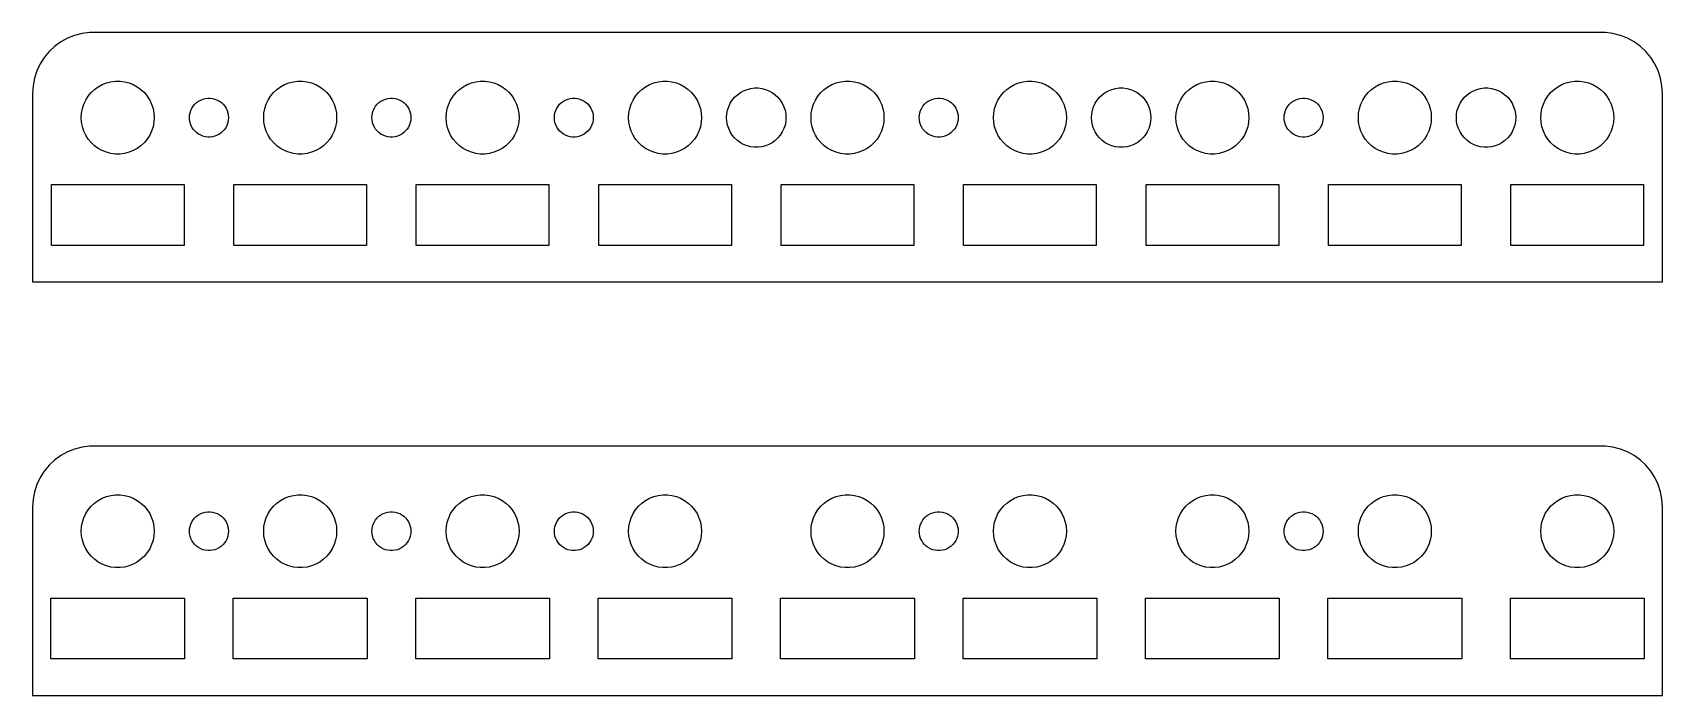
# Model space of a CAD drawing. Header units: metres. Extents: x -33.5 to 33.5, y 0 to 27.2.
import ezdxf

# ---------------------------------------------------------------- set-up
doc = ezdxf.new("R2010")
doc.units = ezdxf.units.M

msp = doc.modelspace()

# ---------------------------------------------------------------- linework, layer by layer
for p, q in [((-32.3396, 26.8608), (-32.5936, 26.6763)), ((-32.0644, 27.0121), (-32.3396, 26.8608)), ((-31.7725, 27.1276), (-32.0644, 27.0121)), ((-31.4684, 27.2057), (-31.7725, 27.1276)), ((-31.157, 27.2451), (-31.4684, 27.2057)), ((31.157, 27.2451), (-31.157, 27.2451)), ((31.4684, 27.2057), (31.157, 27.2451)), ((31.7725, 27.1276), (31.4684, 27.2057)), ((32.0644, 27.0121), (31.7725, 27.1276)), ((32.3396, 26.8608), (32.0644, 27.0121)), ((32.5936, 26.6763), (32.3396, 26.8608)), ((-33.0225, 26.2195), (-33.1908, 25.9544)), ((-32.8224, 26.4614), (-33.0225, 26.2195)), ((-32.5936, 26.6763), (-32.8224, 26.4614)), ((32.8224, 26.4614), (32.5936, 26.6763)), ((33.0225, 26.2195), (32.8224, 26.4614)), ((33.1908, 25.9544), (33.0225, 26.2195)), ((-33.3244, 25.6703), (-33.4214, 25.3717)), ((-33.1908, 25.9544), (-33.3244, 25.6703)), ((33.3244, 25.6703), (33.1908, 25.9544)), ((33.4214, 25.3717), (33.3244, 25.6703)), ((-33.4803, 25.0633), (-33.5, 24.75)), ((-33.4214, 25.3717), (-33.4803, 25.0633)), ((-31.0934, 24.7768), (-30.9561, 24.9058)), ((-30.9561, 24.9058), (-30.8037, 25.0165)), ((-30.8037, 25.0165), (-30.6387, 25.1072)), ((-30.6387, 25.1072), (-30.4635, 25.1766)), ((-30.4635, 25.1766), (-30.2811, 25.2234)), ((-30.2811, 25.2234), (-30.0942, 25.247)), ((-30.0942, 25.247), (-29.9058, 25.247)), ((-29.9058, 25.247), (-29.7189, 25.2234)), ((-29.7189, 25.2234), (-29.5365, 25.1766)), ((-29.5365, 25.1766), (-29.3613, 25.1072)), ((-29.3613, 25.1072), (-29.1963, 25.0165)), ((-29.1963, 25.0165), (-29.0439, 24.9058)), ((-29.0439, 24.9058), (-28.9065, 24.7768)), ((-23.5934, 24.7768), (-23.4561, 24.9058)), ((-23.4561, 24.9058), (-23.3037, 25.0165)), ((-23.3037, 25.0165), (-23.1387, 25.1072)), ((-23.1387, 25.1072), (-22.9635, 25.1766)), ((-22.9635, 25.1766), (-22.7811, 25.2234)), ((-22.7811, 25.2234), (-22.5942, 25.247)), ((-22.5942, 25.247), (-22.4058, 25.247)), ((-22.4058, 25.247), (-22.2189, 25.2234)), ((-22.2189, 25.2234), (-22.0365, 25.1766)), ((-22.0365, 25.1766), (-21.8613, 25.1072)), ((-21.8613, 25.1072), (-21.6963, 25.0165)), ((-21.6963, 25.0165), (-21.5439, 24.9058)), ((-21.5439, 24.9058), (-21.4065, 24.7768)), ((-16.0934, 24.7768), (-15.9561, 24.9058)), ((-15.9561, 24.9058), (-15.8037, 25.0165)), ((-15.8037, 25.0165), (-15.6387, 25.1072)), ((-15.6387, 25.1072), (-15.4635, 25.1766)), ((-15.4635, 25.1766), (-15.2811, 25.2234)), ((-15.2811, 25.2234), (-15.0942, 25.247)), ((-15.0942, 25.247), (-14.9058, 25.247)), ((-14.9058, 25.247), (-14.7189, 25.2234)), ((-14.7189, 25.2234), (-14.5365, 25.1766)), ((-14.5365, 25.1766), (-14.3613, 25.1072)), ((-14.3613, 25.1072), (-14.1963, 25.0165)), ((-14.1963, 25.0165), (-14.0439, 24.9058)), ((-14.0439, 24.9058), (-13.9065, 24.7768)), ((-8.59344, 24.7768), (-8.45613, 24.9058)), ((-8.45613, 24.9058), (-8.30373, 25.0165)), ((-8.30373, 25.0165), (-8.13866, 25.1072)), ((-8.13866, 25.1072), (-7.96352, 25.1766)), ((-7.96352, 25.1766), (-7.78107, 25.2234)), ((-7.78107, 25.2234), (-7.59418, 25.247)), ((-7.59418, 25.247), (-7.40581, 25.247)), ((-7.40581, 25.247), (-7.21892, 25.2234)), ((-7.21892, 25.2234), (-7.03647, 25.1766)), ((-7.03647, 25.1766), (-6.86133, 25.1072)), ((-6.86133, 25.1072), (-6.69626, 25.0165)), ((-6.69626, 25.0165), (-6.54385, 24.9058)), ((-6.54385, 24.9058), (-6.40654, 24.7768)), ((-4.40402, 24.7806), (-4.2697, 24.8544)), ((-4.2697, 24.8544), (-4.12718, 24.9108)), ((-4.12718, 24.9108), (-3.97871, 24.949)), ((-3.97871, 24.949), (-3.82663, 24.9682)), ((-3.82663, 24.9682), (-3.67336, 24.9682)), ((-3.67336, 24.9682), (-3.52127, 24.949)), ((-3.52127, 24.949), (-3.3728, 24.9108)), ((-3.3728, 24.9108), (-3.23029, 24.8544)), ((-3.23029, 24.8544), (-3.09596, 24.7806)), ((-1.09344, 24.7768), (-0.95613, 24.9058)), ((-0.95613, 24.9058), (-0.80373, 25.0165)), ((-0.80373, 25.0165), (-0.63866, 25.1072)), ((-0.63866, 25.1072), (-0.46352, 25.1766)), ((-0.46352, 25.1766), (-0.28107, 25.2234)), ((-0.28107, 25.2234), (-0.09418, 25.247)), ((-0.09418, 25.247), (0.09418, 25.247)), ((0.09418, 25.247), (0.28107, 25.2234)), ((0.28107, 25.2234), (0.46352, 25.1766)), ((0.46352, 25.1766), (0.63866, 25.1072)), ((0.63866, 25.1072), (0.80373, 25.0165)), ((0.80373, 25.0165), (0.95613, 24.9058)), ((0.95613, 24.9058), (1.09344, 24.7768)), ((6.40654, 24.7768), (6.54385, 24.9058)), ((6.54385, 24.9058), (6.69626, 25.0165)), ((6.69626, 25.0165), (6.86133, 25.1072)), ((6.86133, 25.1072), (7.03647, 25.1766)), ((7.03647, 25.1766), (7.21892, 25.2234)), ((7.21892, 25.2234), (7.40581, 25.247)), ((7.40581, 25.247), (7.59418, 25.247)), ((7.59418, 25.247), (7.78107, 25.2234)), ((7.78107, 25.2234), (7.96352, 25.1766)), ((7.96352, 25.1766), (8.13866, 25.1072)), ((8.13866, 25.1072), (8.30373, 25.0165)), ((8.30373, 25.0165), (8.45613, 24.9058)), ((8.45613, 24.9058), (8.59344, 24.7768)), ((10.596, 24.7806), (10.7303, 24.8544)), ((10.7303, 24.8544), (10.8728, 24.9108)), ((10.8728, 24.9108), (11.0213, 24.949)), ((11.0213, 24.949), (11.1734, 24.9682)), ((11.1734, 24.9682), (11.3266, 24.9682)), ((11.3266, 24.9682), (11.4787, 24.949)), ((11.4787, 24.949), (11.6272, 24.9108)), ((11.6272, 24.9108), (11.7697, 24.8544)), ((11.7697, 24.8544), (11.904, 24.7806)), ((13.9065, 24.7768), (14.0439, 24.9058)), ((14.0439, 24.9058), (14.1963, 25.0165)), ((14.1963, 25.0165), (14.3613, 25.1072)), ((14.3613, 25.1072), (14.5365, 25.1766)), ((14.5365, 25.1766), (14.7189, 25.2234)), ((14.7189, 25.2234), (14.9058, 25.247)), ((14.9058, 25.247), (15.0942, 25.247)), ((15.0942, 25.247), (15.2811, 25.2234)), ((15.2811, 25.2234), (15.4635, 25.1766)), ((15.4635, 25.1766), (15.6387, 25.1072)), ((15.6387, 25.1072), (15.8037, 25.0165)), ((15.8037, 25.0165), (15.9561, 24.9058)), ((15.9561, 24.9058), (16.0934, 24.7768)), ((21.4065, 24.7768), (21.5439, 24.9058)), ((21.5439, 24.9058), (21.6963, 25.0165)), ((21.6963, 25.0165), (21.8613, 25.1072)), ((21.8613, 25.1072), (22.0365, 25.1766)), ((22.0365, 25.1766), (22.2189, 25.2234)), ((22.2189, 25.2234), (22.4058, 25.247)), ((22.4058, 25.247), (22.5942, 25.247)), ((22.5942, 25.247), (22.7811, 25.2234)), ((22.7811, 25.2234), (22.9635, 25.1766)), ((22.9635, 25.1766), (23.1387, 25.1072)), ((23.1387, 25.1072), (23.3037, 25.0165)), ((23.3037, 25.0165), (23.4561, 24.9058)), ((23.4561, 24.9058), (23.5934, 24.7768)), ((25.596, 24.7806), (25.7303, 24.8544)), ((25.7303, 24.8544), (25.8728, 24.9108)), ((25.8728, 24.9108), (26.0213, 24.949)), ((26.0213, 24.949), (26.1734, 24.9682)), ((26.1734, 24.9682), (26.3266, 24.9682)), ((26.3266, 24.9682), (26.4787, 24.949)), ((26.4787, 24.949), (26.6272, 24.9108)), ((26.6272, 24.9108), (26.7697, 24.8544)), ((26.7697, 24.8544), (26.904, 24.7806)), ((28.9065, 24.7768), (29.0439, 24.9058)), ((29.0439, 24.9058), (29.1963, 25.0165)), ((29.1963, 25.0165), (29.3613, 25.1072)), ((29.3613, 25.1072), (29.5365, 25.1766)), ((29.5365, 25.1766), (29.7189, 25.2234)), ((29.7189, 25.2234), (29.9058, 25.247)), ((29.9058, 25.247), (30.0942, 25.247)), ((30.0942, 25.247), (30.2811, 25.2234)), ((30.2811, 25.2234), (30.4635, 25.1766)), ((30.4635, 25.1766), (30.6387, 25.1072)), ((30.6387, 25.1072), (30.8037, 25.0165)), ((30.8037, 25.0165), (30.9561, 24.9058)), ((30.9561, 24.9058), (31.0934, 24.7768)), ((33.4803, 25.0633), (33.4214, 25.3717)), ((33.5, 24.75), (33.4803, 25.0633)), ((-33.5, 24.75), (-33.5, 17)), ((-31.4882, 23.938), (-31.4529, 24.123)), ((-31.4529, 24.123), (-31.3947, 24.3022)), ((-31.3947, 24.3022), (-31.3145, 24.4726)), ((-31.3145, 24.4726), (-31.2135, 24.6317)), ((-31.2135, 24.6317), (-31.0934, 24.7768)), ((-28.9065, 24.7768), (-28.7865, 24.6317)), ((-28.7865, 24.6317), (-28.6855, 24.4726)), ((-28.6855, 24.4726), (-28.6053, 24.3022)), ((-28.6053, 24.3022), (-28.5471, 24.123)), ((-28.5471, 24.123), (-28.5118, 23.938)), ((-26.9938, 24.0445), (-26.951, 24.1354)), ((-26.951, 24.1354), (-26.8972, 24.2202)), ((-26.8972, 24.2202), (-26.8332, 24.2976)), ((-26.8332, 24.2976), (-26.7599, 24.3664)), ((-26.7599, 24.3664), (-26.6786, 24.4255)), ((-26.6786, 24.4255), (-26.5906, 24.4738)), ((-26.5906, 24.4738), (-26.4972, 24.5108)), ((-26.4972, 24.5108), (-26.3999, 24.5358)), ((-26.3999, 24.5358), (-26.3002, 24.5484)), ((-26.3002, 24.5484), (-26.1998, 24.5484)), ((-26.1998, 24.5484), (-26.1001, 24.5358)), ((-26.1001, 24.5358), (-26.0028, 24.5108)), ((-26.0028, 24.5108), (-25.9094, 24.4738)), ((-25.9094, 24.4738), (-25.8213, 24.4255)), ((-25.8213, 24.4255), (-25.7401, 24.3664)), ((-25.7401, 24.3664), (-25.6668, 24.2976)), ((-25.6668, 24.2976), (-25.6028, 24.2202)), ((-25.6028, 24.2202), (-25.549, 24.1354)), ((-25.549, 24.1354), (-25.5062, 24.0445)), ((-23.9882, 23.938), (-23.9529, 24.123)), ((-23.9529, 24.123), (-23.8947, 24.3022)), ((-23.8947, 24.3022), (-23.8145, 24.4726)), ((-23.8145, 24.4726), (-23.7135, 24.6317)), ((-23.7135, 24.6317), (-23.5934, 24.7768)), ((-21.4065, 24.7768), (-21.2865, 24.6317)), ((-21.2865, 24.6317), (-21.1855, 24.4726)), ((-21.1855, 24.4726), (-21.1053, 24.3022)), ((-21.1053, 24.3022), (-21.0471, 24.123)), ((-21.0471, 24.123), (-21.0118, 23.938)), ((-19.4938, 24.0445), (-19.451, 24.1354)), ((-19.451, 24.1354), (-19.3972, 24.2202)), ((-19.3972, 24.2202), (-19.3332, 24.2976)), ((-19.3332, 24.2976), (-19.2599, 24.3664)), ((-19.2599, 24.3664), (-19.1786, 24.4255)), ((-19.1786, 24.4255), (-19.0906, 24.4738)), ((-19.0906, 24.4738), (-18.9972, 24.5108)), ((-18.9972, 24.5108), (-18.8999, 24.5358)), ((-18.8999, 24.5358), (-18.8002, 24.5484)), ((-18.8002, 24.5484), (-18.6998, 24.5484)), ((-18.6998, 24.5484), (-18.6001, 24.5358)), ((-18.6001, 24.5358), (-18.5028, 24.5108)), ((-18.5028, 24.5108), (-18.4094, 24.4738)), ((-18.4094, 24.4738), (-18.3213, 24.4255)), ((-18.3213, 24.4255), (-18.2401, 24.3664)), ((-18.2401, 24.3664), (-18.1668, 24.2976)), ((-18.1668, 24.2976), (-18.1028, 24.2202)), ((-18.1028, 24.2202), (-18.049, 24.1354)), ((-18.049, 24.1354), (-18.0062, 24.0445)), ((-16.4882, 23.938), (-16.4529, 24.123)), ((-16.4529, 24.123), (-16.3947, 24.3022)), ((-16.3947, 24.3022), (-16.3145, 24.4726)), ((-16.3145, 24.4726), (-16.2135, 24.6317)), ((-16.2135, 24.6317), (-16.0934, 24.7768)), ((-13.9065, 24.7768), (-13.7865, 24.6317)), ((-13.7865, 24.6317), (-13.6855, 24.4726)), ((-13.6855, 24.4726), (-13.6053, 24.3022)), ((-13.6053, 24.3022), (-13.5471, 24.123)), ((-13.5471, 24.123), (-13.5118, 23.938)), ((-11.9938, 24.0445), (-11.951, 24.1354)), ((-11.951, 24.1354), (-11.8972, 24.2202)), ((-11.8972, 24.2202), (-11.8332, 24.2976)), ((-11.8332, 24.2976), (-11.7599, 24.3664)), ((-11.7599, 24.3664), (-11.6786, 24.4255)), ((-11.6786, 24.4255), (-11.5906, 24.4738)), ((-11.5906, 24.4738), (-11.4972, 24.5108)), ((-11.4972, 24.5108), (-11.3999, 24.5358)), ((-11.3999, 24.5358), (-11.3002, 24.5484)), ((-11.3002, 24.5484), (-11.1998, 24.5484)), ((-11.1998, 24.5484), (-11.1001, 24.5358)), ((-11.1001, 24.5358), (-11.0028, 24.5108)), ((-11.0028, 24.5108), (-10.9094, 24.4738)), ((-10.9094, 24.4738), (-10.8213, 24.4255)), ((-10.8213, 24.4255), (-10.7401, 24.3664)), ((-10.7401, 24.3664), (-10.6668, 24.2976)), ((-10.6668, 24.2976), (-10.6028, 24.2202)), ((-10.6028, 24.2202), (-10.549, 24.1354)), ((-10.549, 24.1354), (-10.5062, 24.0445)), ((-8.98816, 23.938), (-8.95287, 24.123)), ((-8.95287, 24.123), (-8.89465, 24.3022)), ((-8.89465, 24.3022), (-8.81445, 24.4726)), ((-8.81445, 24.4726), (-8.71352, 24.6317)), ((-8.71352, 24.6317), (-8.59344, 24.7768)), ((-6.40654, 24.7768), (-6.28647, 24.6317)), ((-6.28647, 24.6317), (-6.18553, 24.4726)), ((-6.18553, 24.4726), (-6.10533, 24.3022)), ((-6.10533, 24.3022), (-6.04712, 24.123)), ((-6.04712, 24.123), (-6.01183, 23.938)), ((-4.93224, 24.0535), (-4.88487, 24.1993)), ((-4.88487, 24.1993), (-4.8196, 24.338)), ((-4.8196, 24.338), (-4.73747, 24.4674)), ((-4.73747, 24.4674), (-4.63976, 24.5855)), ((-4.63976, 24.5855), (-4.52803, 24.6905)), ((-4.52803, 24.6905), (-4.40402, 24.7806)), ((-3.09596, 24.7806), (-2.97195, 24.6905)), ((-2.97195, 24.6905), (-2.86021, 24.5855)), ((-2.86021, 24.5855), (-2.76251, 24.4674)), ((-2.76251, 24.4674), (-2.68039, 24.338)), ((-2.68039, 24.338), (-2.61511, 24.1993)), ((-2.61511, 24.1993), (-2.56775, 24.0535)), ((-1.48816, 23.938), (-1.45287, 24.123)), ((-1.45287, 24.123), (-1.39465, 24.3022)), ((-1.39465, 24.3022), (-1.31445, 24.4726)), ((-1.31445, 24.4726), (-1.21352, 24.6317)), ((-1.21352, 24.6317), (-1.09344, 24.7768)), ((1.09344, 24.7768), (1.21352, 24.6317)), ((1.21352, 24.6317), (1.31445, 24.4726)), ((1.31445, 24.4726), (1.39465, 24.3022)), ((1.39465, 24.3022), (1.45287, 24.123)), ((1.45287, 24.123), (1.48816, 23.938)), ((3.00616, 24.0445), (3.04895, 24.1354)), ((3.04895, 24.1354), (3.10278, 24.2202)), ((3.10278, 24.2202), (3.16682, 24.2976)), ((3.16682, 24.2976), (3.24005, 24.3664)), ((3.24005, 24.3664), (3.32133, 24.4255)), ((3.32133, 24.4255), (3.40936, 24.4738)), ((3.40936, 24.4738), (3.50278, 24.5108)), ((3.50278, 24.5108), (3.60008, 24.5358)), ((3.60008, 24.5358), (3.69975, 24.5484)), ((3.69975, 24.5484), (3.80023, 24.5484)), ((3.80023, 24.5484), (3.8999, 24.5358)), ((3.8999, 24.5358), (3.99721, 24.5108)), ((3.99721, 24.5108), (4.09062, 24.4738)), ((4.09062, 24.4738), (4.17865, 24.4255)), ((4.17865, 24.4255), (4.25993, 24.3664)), ((4.25993, 24.3664), (4.33316, 24.2976)), ((4.33316, 24.2976), (4.3972, 24.2202)), ((4.3972, 24.2202), (4.45103, 24.1354)), ((4.45103, 24.1354), (4.49382, 24.0445)), ((6.01183, 23.938), (6.04712, 24.123)), ((6.04712, 24.123), (6.10533, 24.3022)), ((6.10533, 24.3022), (6.18553, 24.4726)), ((6.18553, 24.4726), (6.28647, 24.6317)), ((6.28647, 24.6317), (6.40654, 24.7768)), ((8.59344, 24.7768), (8.71352, 24.6317)), ((8.71352, 24.6317), (8.81445, 24.4726)), ((8.81445, 24.4726), (8.89465, 24.3022)), ((8.89465, 24.3022), (8.95287, 24.123)), ((8.95287, 24.123), (8.98816, 23.938)), ((10.0677, 24.0535), (10.1151, 24.1993)), ((10.1151, 24.1993), (10.1804, 24.338)), ((10.1804, 24.338), (10.2625, 24.4674)), ((10.2625, 24.4674), (10.3602, 24.5855)), ((10.3602, 24.5855), (10.472, 24.6905)), ((10.472, 24.6905), (10.596, 24.7806)), ((11.904, 24.7806), (12.028, 24.6905)), ((12.028, 24.6905), (12.1398, 24.5855)), ((12.1398, 24.5855), (12.2375, 24.4674)), ((12.2375, 24.4674), (12.3196, 24.338)), ((12.3196, 24.338), (12.3849, 24.1993)), ((12.3849, 24.1993), (12.4322, 24.0535)), ((13.5118, 23.938), (13.5471, 24.123)), ((13.5471, 24.123), (13.6053, 24.3022)), ((13.6053, 24.3022), (13.6855, 24.4726)), ((13.6855, 24.4726), (13.7865, 24.6317)), ((13.7865, 24.6317), (13.9065, 24.7768)), ((16.0934, 24.7768), (16.2135, 24.6317)), ((16.2135, 24.6317), (16.3145, 24.4726)), ((16.3145, 24.4726), (16.3947, 24.3022)), ((16.3947, 24.3022), (16.4529, 24.123)), ((16.4529, 24.123), (16.4882, 23.938)), ((18.0062, 24.0445), (18.049, 24.1354)), ((18.049, 24.1354), (18.1028, 24.2202)), ((18.1028, 24.2202), (18.1668, 24.2976)), ((18.1668, 24.2976), (18.2401, 24.3664)), ((18.2401, 24.3664), (18.3213, 24.4255)), ((18.3213, 24.4255), (18.4094, 24.4738)), ((18.4094, 24.4738), (18.5028, 24.5108)), ((18.5028, 24.5108), (18.6001, 24.5358)), ((18.6001, 24.5358), (18.6998, 24.5484)), ((18.6998, 24.5484), (18.8002, 24.5484)), ((18.8002, 24.5484), (18.8999, 24.5358)), ((18.8999, 24.5358), (18.9972, 24.5108)), ((18.9972, 24.5108), (19.0906, 24.4738)), ((19.0906, 24.4738), (19.1786, 24.4255)), ((19.1786, 24.4255), (19.2599, 24.3664)), ((19.2599, 24.3664), (19.3332, 24.2976)), ((19.3332, 24.2976), (19.3972, 24.2202)), ((19.3972, 24.2202), (19.451, 24.1354)), ((19.451, 24.1354), (19.4938, 24.0445)), ((21.0118, 23.938), (21.0471, 24.123)), ((21.0471, 24.123), (21.1053, 24.3022)), ((21.1053, 24.3022), (21.1855, 24.4726)), ((21.1855, 24.4726), (21.2865, 24.6317)), ((21.2865, 24.6317), (21.4065, 24.7768)), ((23.5934, 24.7768), (23.7135, 24.6317)), ((23.7135, 24.6317), (23.8145, 24.4726)), ((23.8145, 24.4726), (23.8947, 24.3022)), ((23.8947, 24.3022), (23.9529, 24.123)), ((23.9529, 24.123), (23.9882, 23.938)), ((25.0677, 24.0535), (25.1151, 24.1993)), ((25.1151, 24.1993), (25.1804, 24.338)), ((25.1804, 24.338), (25.2625, 24.4674)), ((25.2625, 24.4674), (25.3602, 24.5855)), ((25.3602, 24.5855), (25.472, 24.6905)), ((25.472, 24.6905), (25.596, 24.7806)), ((26.904, 24.7806), (27.028, 24.6905)), ((27.028, 24.6905), (27.1398, 24.5855)), ((27.1398, 24.5855), (27.2375, 24.4674)), ((27.2375, 24.4674), (27.3196, 24.338)), ((27.3196, 24.338), (27.3849, 24.1993)), ((27.3849, 24.1993), (27.4322, 24.0535)), ((28.5118, 23.938), (28.5471, 24.123)), ((28.5471, 24.123), (28.6053, 24.3022)), ((28.6053, 24.3022), (28.6855, 24.4726)), ((28.6855, 24.4726), (28.7865, 24.6317)), ((28.7865, 24.6317), (28.9065, 24.7768)), ((31.0934, 24.7768), (31.2135, 24.6317)), ((31.2135, 24.6317), (31.3145, 24.4726)), ((31.3145, 24.4726), (31.3947, 24.3022)), ((31.3947, 24.3022), (31.4529, 24.123)), ((31.4529, 24.123), (31.4882, 23.938)), ((33.5, 17), (33.5, 24.75)), ((-31.5, 23.75), (-31.4882, 23.938)), ((-31.4882, 23.562), (-31.5, 23.75)), ((-31.4529, 23.377), (-31.4882, 23.562)), ((-28.5118, 23.562), (-28.5471, 23.377)), ((-28.5118, 23.938), (-28.5, 23.75)), ((-28.5, 23.75), (-28.5118, 23.562)), ((-27.05, 23.75), (-27.0437, 23.8503)), ((-27.0437, 23.6497), (-27.05, 23.75)), ((-27.0437, 23.8503), (-27.0249, 23.9489)), ((-27.0249, 23.551), (-27.0437, 23.6497)), ((-27.0249, 23.9489), (-26.9938, 24.0445)), ((-26.9938, 23.4555), (-27.0249, 23.551)), ((-26.951, 23.3646), (-26.9938, 23.4555)), ((-25.5062, 23.4555), (-25.549, 23.3646)), ((-25.5062, 24.0445), (-25.4751, 23.9489)), ((-25.4751, 23.551), (-25.5062, 23.4555)), ((-25.4751, 23.9489), (-25.4563, 23.8503)), ((-25.4563, 23.6497), (-25.4751, 23.551)), ((-25.4563, 23.8503), (-25.45, 23.75)), ((-25.45, 23.75), (-25.4563, 23.6497)), ((-24, 23.75), (-23.9882, 23.938)), ((-23.9882, 23.562), (-24, 23.75)), ((-23.9529, 23.377), (-23.9882, 23.562)), ((-21.0118, 23.562), (-21.0471, 23.377)), ((-21.0118, 23.938), (-21, 23.75)), ((-21, 23.75), (-21.0118, 23.562)), ((-19.55, 23.75), (-19.5437, 23.8503)), ((-19.5437, 23.6497), (-19.55, 23.75)), ((-19.5437, 23.8503), (-19.5249, 23.9489)), ((-19.5249, 23.551), (-19.5437, 23.6497)), ((-19.5249, 23.9489), (-19.4938, 24.0445)), ((-19.4938, 23.4555), (-19.5249, 23.551)), ((-19.451, 23.3646), (-19.4938, 23.4555)), ((-18.0062, 23.4555), (-18.049, 23.3646)), ((-18.0062, 24.0445), (-17.9751, 23.9489)), ((-17.9751, 23.551), (-18.0062, 23.4555)), ((-17.9751, 23.9489), (-17.9563, 23.8503)), ((-17.9563, 23.6497), (-17.9751, 23.551)), ((-17.9563, 23.8503), (-17.95, 23.75)), ((-17.95, 23.75), (-17.9563, 23.6497)), ((-16.5, 23.75), (-16.4882, 23.938)), ((-16.4882, 23.562), (-16.5, 23.75)), ((-16.4529, 23.377), (-16.4882, 23.562)), ((-13.5118, 23.562), (-13.5471, 23.377)), ((-13.5118, 23.938), (-13.5, 23.75)), ((-13.5, 23.75), (-13.5118, 23.562)), ((-12.05, 23.75), (-12.0437, 23.8503)), ((-12.0437, 23.6497), (-12.05, 23.75)), ((-12.0437, 23.8503), (-12.0249, 23.9489)), ((-12.0249, 23.551), (-12.0437, 23.6497)), ((-12.0249, 23.9489), (-11.9938, 24.0445)), ((-11.9938, 23.4555), (-12.0249, 23.551)), ((-11.951, 23.3646), (-11.9938, 23.4555)), ((-10.5062, 23.4555), (-10.549, 23.3646)), ((-10.5062, 24.0445), (-10.4751, 23.9489)), ((-10.4751, 23.551), (-10.5062, 23.4555)), ((-10.4751, 23.9489), (-10.4563, 23.8503)), ((-10.4563, 23.6497), (-10.4751, 23.551)), ((-10.4563, 23.8503), (-10.45, 23.75)), ((-10.45, 23.75), (-10.4563, 23.6497)), ((-9, 23.75), (-8.98816, 23.938)), ((-8.98816, 23.562), (-9, 23.75)), ((-8.95287, 23.377), (-8.98816, 23.562)), ((-6.01183, 23.562), (-6.04712, 23.377)), ((-6.01183, 23.938), (-6, 23.75)), ((-6, 23.75), (-6.01183, 23.562)), ((-4.97058, 23.75), (-4.96095, 23.903)), ((-4.96095, 23.597), (-4.97058, 23.75)), ((-4.96095, 23.903), (-4.93224, 24.0535)), ((-4.93224, 23.4464), (-4.96095, 23.597)), ((-2.56775, 24.0535), (-2.53903, 23.903)), ((-2.53903, 23.597), (-2.56775, 23.4464)), ((-2.53903, 23.903), (-2.5294, 23.75)), ((-2.5294, 23.75), (-2.53903, 23.597)), ((-1.5, 23.75), (-1.48816, 23.938)), ((-1.48816, 23.562), (-1.5, 23.75)), ((-1.45287, 23.377), (-1.48816, 23.562)), ((1.48816, 23.562), (1.45287, 23.377)), ((1.48816, 23.938), (1.5, 23.75)), ((1.5, 23.75), (1.48816, 23.562)), ((2.95, 23.75), (2.9563, 23.8503)), ((2.9563, 23.6497), (2.95, 23.75)), ((2.9563, 23.8503), (2.97513, 23.9489)), ((2.97513, 23.551), (2.9563, 23.6497)), ((2.97513, 23.9489), (3.00616, 24.0445)), ((3.00616, 23.4555), (2.97513, 23.551)), ((3.04895, 23.3646), (3.00616, 23.4555)), ((4.49382, 23.4555), (4.45103, 23.3646)), ((4.49382, 24.0445), (4.52486, 23.9489)), ((4.52486, 23.551), (4.49382, 23.4555)), ((4.52486, 23.9489), (4.54369, 23.8503)), ((4.54369, 23.6497), (4.52486, 23.551)), ((4.54369, 23.8503), (4.54999, 23.75)), ((4.54999, 23.75), (4.54369, 23.6497)), ((6, 23.75), (6.01183, 23.938)), ((6.01183, 23.562), (6, 23.75)), ((6.04712, 23.377), (6.01183, 23.562)), ((8.98816, 23.562), (8.95287, 23.377)), ((8.98816, 23.938), (9, 23.75)), ((9, 23.75), (8.98816, 23.562)), ((10.0294, 23.75), (10.039, 23.903)), ((10.039, 23.597), (10.0294, 23.75)), ((10.039, 23.903), (10.0677, 24.0535)), ((10.0677, 23.4464), (10.039, 23.597)), ((12.4322, 24.0535), (12.461, 23.903)), ((12.461, 23.597), (12.4322, 23.4464)), ((12.461, 23.903), (12.4706, 23.75)), ((12.4706, 23.75), (12.461, 23.597)), ((13.5, 23.75), (13.5118, 23.938)), ((13.5118, 23.562), (13.5, 23.75)), ((13.5471, 23.377), (13.5118, 23.562)), ((16.4882, 23.562), (16.4529, 23.377)), ((16.4882, 23.938), (16.5, 23.75)), ((16.5, 23.75), (16.4882, 23.562)), ((17.95, 23.75), (17.9563, 23.8503)), ((17.9563, 23.6497), (17.95, 23.75)), ((17.9563, 23.8503), (17.9751, 23.9489)), ((17.9751, 23.551), (17.9563, 23.6497)), ((17.9751, 23.9489), (18.0062, 24.0445)), ((18.0062, 23.4555), (17.9751, 23.551)), ((18.049, 23.3646), (18.0062, 23.4555)), ((19.4938, 23.4555), (19.451, 23.3646)), ((19.4938, 24.0445), (19.5249, 23.9489)), ((19.5249, 23.551), (19.4938, 23.4555)), ((19.5249, 23.9489), (19.5437, 23.8503)), ((19.5437, 23.6497), (19.5249, 23.551)), ((19.5437, 23.8503), (19.55, 23.75)), ((19.55, 23.75), (19.5437, 23.6497)), ((21, 23.75), (21.0118, 23.938)), ((21.0118, 23.562), (21, 23.75)), ((21.0471, 23.377), (21.0118, 23.562)), ((23.9882, 23.562), (23.9529, 23.377)), ((23.9882, 23.938), (24, 23.75)), ((24, 23.75), (23.9882, 23.562)), ((25.0294, 23.75), (25.039, 23.903)), ((25.039, 23.597), (25.0294, 23.75)), ((25.039, 23.903), (25.0677, 24.0535)), ((25.0677, 23.4464), (25.039, 23.597)), ((27.4322, 24.0535), (27.461, 23.903)), ((27.461, 23.597), (27.4322, 23.4464)), ((27.461, 23.903), (27.4706, 23.75)), ((27.4706, 23.75), (27.461, 23.597)), ((28.5, 23.75), (28.5118, 23.938)), ((28.5118, 23.562), (28.5, 23.75)), ((28.5471, 23.377), (28.5118, 23.562)), ((31.4882, 23.562), (31.4529, 23.377)), ((31.4882, 23.938), (31.5, 23.75)), ((31.5, 23.75), (31.4882, 23.562)), ((-31.3947, 23.1978), (-31.4529, 23.377)), ((-31.3145, 23.0274), (-31.3947, 23.1978)), ((-31.2135, 22.8683), (-31.3145, 23.0274)), ((-31.0934, 22.7232), (-31.2135, 22.8683)), ((-28.7865, 22.8683), (-28.9065, 22.7232)), ((-28.6855, 23.0274), (-28.7865, 22.8683)), ((-28.6053, 23.1978), (-28.6855, 23.0274)), ((-28.5471, 23.377), (-28.6053, 23.1978)), ((-26.8972, 23.2798), (-26.951, 23.3646)), ((-26.8332, 23.2024), (-26.8972, 23.2798)), ((-26.7599, 23.1336), (-26.8332, 23.2024)), ((-26.6786, 23.0745), (-26.7599, 23.1336)), ((-26.5906, 23.0261), (-26.6786, 23.0745)), ((-26.4972, 22.9892), (-26.5906, 23.0261)), ((-26.3999, 22.9642), (-26.4972, 22.9892)), ((-26.3002, 22.9516), (-26.3999, 22.9642)), ((-26.1998, 22.9516), (-26.3002, 22.9516)), ((-26.1001, 22.9642), (-26.1998, 22.9516)), ((-26.0028, 22.9892), (-26.1001, 22.9642)), ((-25.9094, 23.0261), (-26.0028, 22.9892)), ((-25.8213, 23.0745), (-25.9094, 23.0261)), ((-25.7401, 23.1336), (-25.8213, 23.0745)), ((-25.6668, 23.2024), (-25.7401, 23.1336)), ((-25.6028, 23.2798), (-25.6668, 23.2024)), ((-25.549, 23.3646), (-25.6028, 23.2798)), ((-23.8947, 23.1978), (-23.9529, 23.377)), ((-23.8145, 23.0274), (-23.8947, 23.1978)), ((-23.7135, 22.8683), (-23.8145, 23.0274)), ((-23.5934, 22.7232), (-23.7135, 22.8683)), ((-21.2865, 22.8683), (-21.4065, 22.7232)), ((-21.1855, 23.0274), (-21.2865, 22.8683)), ((-21.1053, 23.1978), (-21.1855, 23.0274)), ((-21.0471, 23.377), (-21.1053, 23.1978)), ((-19.3972, 23.2798), (-19.451, 23.3646)), ((-19.3332, 23.2024), (-19.3972, 23.2798)), ((-19.2599, 23.1336), (-19.3332, 23.2024)), ((-19.1786, 23.0745), (-19.2599, 23.1336)), ((-19.0906, 23.0261), (-19.1786, 23.0745)), ((-18.9972, 22.9892), (-19.0906, 23.0261)), ((-18.8999, 22.9642), (-18.9972, 22.9892)), ((-18.8002, 22.9516), (-18.8999, 22.9642)), ((-18.6998, 22.9516), (-18.8002, 22.9516)), ((-18.6001, 22.9642), (-18.6998, 22.9516)), ((-18.5028, 22.9892), (-18.6001, 22.9642)), ((-18.4094, 23.0261), (-18.5028, 22.9892)), ((-18.3213, 23.0745), (-18.4094, 23.0261)), ((-18.2401, 23.1336), (-18.3213, 23.0745)), ((-18.1668, 23.2024), (-18.2401, 23.1336)), ((-18.1028, 23.2798), (-18.1668, 23.2024)), ((-18.049, 23.3646), (-18.1028, 23.2798)), ((-16.3947, 23.1978), (-16.4529, 23.377)), ((-16.3145, 23.0274), (-16.3947, 23.1978)), ((-16.2135, 22.8683), (-16.3145, 23.0274)), ((-16.0934, 22.7232), (-16.2135, 22.8683)), ((-13.7865, 22.8683), (-13.9065, 22.7232)), ((-13.6855, 23.0274), (-13.7865, 22.8683)), ((-13.6053, 23.1978), (-13.6855, 23.0274)), ((-13.5471, 23.377), (-13.6053, 23.1978)), ((-11.8972, 23.2798), (-11.951, 23.3646)), ((-11.8332, 23.2024), (-11.8972, 23.2798)), ((-11.7599, 23.1336), (-11.8332, 23.2024)), ((-11.6786, 23.0745), (-11.7599, 23.1336)), ((-11.5906, 23.0261), (-11.6786, 23.0745)), ((-11.4972, 22.9892), (-11.5906, 23.0261)), ((-11.3999, 22.9642), (-11.4972, 22.9892)), ((-11.3002, 22.9516), (-11.3999, 22.9642)), ((-11.1998, 22.9516), (-11.3002, 22.9516)), ((-11.1001, 22.9642), (-11.1998, 22.9516)), ((-11.0028, 22.9892), (-11.1001, 22.9642)), ((-10.9094, 23.0261), (-11.0028, 22.9892)), ((-10.8213, 23.0745), (-10.9094, 23.0261)), ((-10.7401, 23.1336), (-10.8213, 23.0745)), ((-10.6668, 23.2024), (-10.7401, 23.1336)), ((-10.6028, 23.2798), (-10.6668, 23.2024)), ((-10.549, 23.3646), (-10.6028, 23.2798)), ((-8.89465, 23.1978), (-8.95287, 23.377)), ((-8.81445, 23.0274), (-8.89465, 23.1978)), ((-8.71352, 22.8683), (-8.81445, 23.0274)), ((-8.59344, 22.7232), (-8.71352, 22.8683)), ((-6.28647, 22.8683), (-6.40654, 22.7232)), ((-6.18553, 23.0274), (-6.28647, 22.8683)), ((-6.10533, 23.1978), (-6.18553, 23.0274)), ((-6.04712, 23.377), (-6.10533, 23.1978)), ((-4.88487, 23.3007), (-4.93224, 23.4464)), ((-4.8196, 23.162), (-4.88487, 23.3007)), ((-4.73747, 23.0325), (-4.8196, 23.162)), ((-4.63976, 22.9144), (-4.73747, 23.0325)), ((-4.52803, 22.8095), (-4.63976, 22.9144)), ((-4.40402, 22.7194), (-4.52803, 22.8095)), ((-2.97195, 22.8095), (-3.09596, 22.7194)), ((-2.86021, 22.9144), (-2.97195, 22.8095)), ((-2.76251, 23.0325), (-2.86021, 22.9144)), ((-2.68039, 23.162), (-2.76251, 23.0325)), ((-2.61511, 23.3007), (-2.68039, 23.162)), ((-2.56775, 23.4464), (-2.61511, 23.3007)), ((-1.39465, 23.1978), (-1.45287, 23.377)), ((-1.31445, 23.0274), (-1.39465, 23.1978)), ((-1.21352, 22.8683), (-1.31445, 23.0274)), ((-1.09344, 22.7232), (-1.21352, 22.8683)), ((1.21352, 22.8683), (1.09344, 22.7232)), ((1.31445, 23.0274), (1.21352, 22.8683)), ((1.39465, 23.1978), (1.31445, 23.0274)), ((1.45287, 23.377), (1.39465, 23.1978)), ((3.10278, 23.2798), (3.04895, 23.3646)), ((3.16682, 23.2024), (3.10278, 23.2798)), ((3.24005, 23.1336), (3.16682, 23.2024)), ((3.32133, 23.0745), (3.24005, 23.1336)), ((3.40936, 23.0261), (3.32133, 23.0745)), ((3.50278, 22.9892), (3.40936, 23.0261)), ((3.60008, 22.9642), (3.50278, 22.9892)), ((3.69975, 22.9516), (3.60008, 22.9642)), ((3.80023, 22.9516), (3.69975, 22.9516)), ((3.8999, 22.9642), (3.80023, 22.9516)), ((3.99721, 22.9892), (3.8999, 22.9642)), ((4.09062, 23.0261), (3.99721, 22.9892)), ((4.17865, 23.0745), (4.09062, 23.0261)), ((4.25993, 23.1336), (4.17865, 23.0745)), ((4.33316, 23.2024), (4.25993, 23.1336)), ((4.3972, 23.2798), (4.33316, 23.2024)), ((4.45103, 23.3646), (4.3972, 23.2798)), ((6.10533, 23.1978), (6.04712, 23.377)), ((6.18553, 23.0274), (6.10533, 23.1978)), ((6.28647, 22.8683), (6.18553, 23.0274)), ((6.40654, 22.7232), (6.28647, 22.8683)), ((8.71352, 22.8683), (8.59344, 22.7232)), ((8.81445, 23.0274), (8.71352, 22.8683)), ((8.89465, 23.1978), (8.81445, 23.0274)), ((8.95287, 23.377), (8.89465, 23.1978)), ((10.1151, 23.3007), (10.0677, 23.4464)), ((10.1804, 23.162), (10.1151, 23.3007)), ((10.2625, 23.0325), (10.1804, 23.162)), ((10.3602, 22.9144), (10.2625, 23.0325)), ((10.472, 22.8095), (10.3602, 22.9144)), ((10.596, 22.7194), (10.472, 22.8095)), ((12.028, 22.8095), (11.904, 22.7194)), ((12.1398, 22.9144), (12.028, 22.8095)), ((12.2375, 23.0325), (12.1398, 22.9144)), ((12.3196, 23.162), (12.2375, 23.0325)), ((12.3849, 23.3007), (12.3196, 23.162)), ((12.4322, 23.4464), (12.3849, 23.3007)), ((13.6053, 23.1978), (13.5471, 23.377)), ((13.6855, 23.0274), (13.6053, 23.1978)), ((13.7865, 22.8683), (13.6855, 23.0274)), ((13.9065, 22.7232), (13.7865, 22.8683)), ((16.2135, 22.8683), (16.0934, 22.7232)), ((16.3145, 23.0274), (16.2135, 22.8683)), ((16.3947, 23.1978), (16.3145, 23.0274)), ((16.4529, 23.377), (16.3947, 23.1978)), ((18.1028, 23.2798), (18.049, 23.3646)), ((18.1668, 23.2024), (18.1028, 23.2798)), ((18.2401, 23.1336), (18.1668, 23.2024)), ((18.3213, 23.0745), (18.2401, 23.1336)), ((18.4094, 23.0261), (18.3213, 23.0745)), ((18.5028, 22.9892), (18.4094, 23.0261)), ((18.6001, 22.9642), (18.5028, 22.9892)), ((18.6998, 22.9516), (18.6001, 22.9642)), ((18.8002, 22.9516), (18.6998, 22.9516)), ((18.8999, 22.9642), (18.8002, 22.9516)), ((18.9972, 22.9892), (18.8999, 22.9642)), ((19.0906, 23.0261), (18.9972, 22.9892)), ((19.1786, 23.0745), (19.0906, 23.0261)), ((19.2599, 23.1336), (19.1786, 23.0745)), ((19.3332, 23.2024), (19.2599, 23.1336)), ((19.3972, 23.2798), (19.3332, 23.2024)), ((19.451, 23.3646), (19.3972, 23.2798)), ((21.1053, 23.1978), (21.0471, 23.377)), ((21.1855, 23.0274), (21.1053, 23.1978)), ((21.2865, 22.8683), (21.1855, 23.0274)), ((21.4065, 22.7232), (21.2865, 22.8683)), ((23.7135, 22.8683), (23.5934, 22.7232)), ((23.8145, 23.0274), (23.7135, 22.8683)), ((23.8947, 23.1978), (23.8145, 23.0274)), ((23.9529, 23.377), (23.8947, 23.1978)), ((25.1151, 23.3007), (25.0677, 23.4464)), ((25.1804, 23.162), (25.1151, 23.3007)), ((25.2625, 23.0325), (25.1804, 23.162)), ((25.3602, 22.9144), (25.2625, 23.0325)), ((25.472, 22.8095), (25.3602, 22.9144)), ((25.596, 22.7194), (25.472, 22.8095)), ((27.028, 22.8095), (26.904, 22.7194)), ((27.1398, 22.9144), (27.028, 22.8095)), ((27.2375, 23.0325), (27.1398, 22.9144)), ((27.3196, 23.162), (27.2375, 23.0325)), ((27.3849, 23.3007), (27.3196, 23.162)), ((27.4322, 23.4464), (27.3849, 23.3007)), ((28.6053, 23.1978), (28.5471, 23.377)), ((28.6855, 23.0274), (28.6053, 23.1978)), ((28.7865, 22.8683), (28.6855, 23.0274)), ((28.9065, 22.7232), (28.7865, 22.8683)), ((31.2135, 22.8683), (31.0934, 22.7232)), ((31.3145, 23.0274), (31.2135, 22.8683)), ((31.3947, 23.1978), (31.3145, 23.0274)), ((31.4529, 23.377), (31.3947, 23.1978)), ((-30.9561, 22.5942), (-31.0934, 22.7232)), ((-30.8037, 22.4835), (-30.9561, 22.5942)), ((-30.6387, 22.3927), (-30.8037, 22.4835)), ((-30.4635, 22.3234), (-30.6387, 22.3927)), ((-30.2811, 22.2766), (-30.4635, 22.3234)), ((-30.0942, 22.2529), (-30.2811, 22.2766)), ((-29.9058, 22.2529), (-30.0942, 22.2529)), ((-29.7189, 22.2766), (-29.9058, 22.2529)), ((-29.5365, 22.3234), (-29.7189, 22.2766)), ((-29.3613, 22.3927), (-29.5365, 22.3234)), ((-29.1963, 22.4835), (-29.3613, 22.3927)), ((-29.0439, 22.5942), (-29.1963, 22.4835)), ((-28.9065, 22.7232), (-29.0439, 22.5942)), ((-23.4561, 22.5942), (-23.5934, 22.7232)), ((-23.3037, 22.4835), (-23.4561, 22.5942)), ((-23.1387, 22.3927), (-23.3037, 22.4835)), ((-22.9635, 22.3234), (-23.1387, 22.3927)), ((-22.7811, 22.2766), (-22.9635, 22.3234)), ((-22.5942, 22.2529), (-22.7811, 22.2766)), ((-22.4058, 22.2529), (-22.5942, 22.2529)), ((-22.2189, 22.2766), (-22.4058, 22.2529)), ((-22.0365, 22.3234), (-22.2189, 22.2766)), ((-21.8613, 22.3927), (-22.0365, 22.3234)), ((-21.6963, 22.4835), (-21.8613, 22.3927)), ((-21.5439, 22.5942), (-21.6963, 22.4835)), ((-21.4065, 22.7232), (-21.5439, 22.5942)), ((-15.9561, 22.5942), (-16.0934, 22.7232)), ((-15.8037, 22.4835), (-15.9561, 22.5942)), ((-15.6387, 22.3927), (-15.8037, 22.4835)), ((-15.4635, 22.3234), (-15.6387, 22.3927)), ((-15.2811, 22.2766), (-15.4635, 22.3234)), ((-15.0942, 22.2529), (-15.2811, 22.2766)), ((-14.9058, 22.2529), (-15.0942, 22.2529)), ((-14.7189, 22.2766), (-14.9058, 22.2529)), ((-14.5365, 22.3234), (-14.7189, 22.2766)), ((-14.3613, 22.3927), (-14.5365, 22.3234)), ((-14.1963, 22.4835), (-14.3613, 22.3927)), ((-14.0439, 22.5942), (-14.1963, 22.4835)), ((-13.9065, 22.7232), (-14.0439, 22.5942)), ((-8.45613, 22.5942), (-8.59344, 22.7232)), ((-8.30373, 22.4835), (-8.45613, 22.5942)), ((-8.13866, 22.3927), (-8.30373, 22.4835)), ((-7.96352, 22.3234), (-8.13866, 22.3927)), ((-7.78107, 22.2766), (-7.96352, 22.3234)), ((-7.59418, 22.2529), (-7.78107, 22.2766)), ((-7.40581, 22.2529), (-7.59418, 22.2529)), ((-7.21892, 22.2766), (-7.40581, 22.2529)), ((-7.03647, 22.3234), (-7.21892, 22.2766)), ((-6.86133, 22.3927), (-7.03647, 22.3234)), ((-6.69626, 22.4835), (-6.86133, 22.3927)), ((-6.54385, 22.5942), (-6.69626, 22.4835)), ((-6.40654, 22.7232), (-6.54385, 22.5942)), ((-4.2697, 22.6456), (-4.40402, 22.7194)), ((-4.12718, 22.5891), (-4.2697, 22.6456)), ((-3.97871, 22.551), (-4.12718, 22.5891)), ((-3.82663, 22.5318), (-3.97871, 22.551)), ((-3.67336, 22.5318), (-3.82663, 22.5318)), ((-3.52127, 22.551), (-3.67336, 22.5318)), ((-3.3728, 22.5891), (-3.52127, 22.551)), ((-3.23029, 22.6456), (-3.3728, 22.5891)), ((-3.09596, 22.7194), (-3.23029, 22.6456)), ((-0.95613, 22.5942), (-1.09344, 22.7232)), ((-0.80373, 22.4835), (-0.95613, 22.5942)), ((-0.63866, 22.3927), (-0.80373, 22.4835)), ((-0.46352, 22.3234), (-0.63866, 22.3927)), ((-0.28107, 22.2766), (-0.46352, 22.3234)), ((-0.09418, 22.2529), (-0.28107, 22.2766)), ((0.09418, 22.2529), (-0.09418, 22.2529)), ((0.28107, 22.2766), (0.09418, 22.2529)), ((0.46352, 22.3234), (0.28107, 22.2766)), ((0.63866, 22.3927), (0.46352, 22.3234)), ((0.80373, 22.4835), (0.63866, 22.3927)), ((0.95613, 22.5942), (0.80373, 22.4835)), ((1.09344, 22.7232), (0.95613, 22.5942)), ((6.54385, 22.5942), (6.40654, 22.7232)), ((6.69626, 22.4835), (6.54385, 22.5942)), ((6.86133, 22.3927), (6.69626, 22.4835)), ((7.03647, 22.3234), (6.86133, 22.3927)), ((7.21892, 22.2766), (7.03647, 22.3234)), ((7.40581, 22.2529), (7.21892, 22.2766)), ((7.59418, 22.2529), (7.40581, 22.2529)), ((7.78107, 22.2766), (7.59418, 22.2529)), ((7.96352, 22.3234), (7.78107, 22.2766)), ((8.13866, 22.3927), (7.96352, 22.3234)), ((8.30373, 22.4835), (8.13866, 22.3927)), ((8.45613, 22.5942), (8.30373, 22.4835)), ((8.59344, 22.7232), (8.45613, 22.5942)), ((10.7303, 22.6456), (10.596, 22.7194)), ((10.8728, 22.5891), (10.7303, 22.6456)), ((11.0213, 22.551), (10.8728, 22.5891)), ((11.1734, 22.5318), (11.0213, 22.551)), ((11.3266, 22.5318), (11.1734, 22.5318)), ((11.4787, 22.551), (11.3266, 22.5318)), ((11.6272, 22.5891), (11.4787, 22.551)), ((11.7697, 22.6456), (11.6272, 22.5891)), ((11.904, 22.7194), (11.7697, 22.6456)), ((14.0439, 22.5942), (13.9065, 22.7232)), ((14.1963, 22.4835), (14.0439, 22.5942)), ((14.3613, 22.3927), (14.1963, 22.4835)), ((14.5365, 22.3234), (14.3613, 22.3927)), ((14.7189, 22.2766), (14.5365, 22.3234)), ((14.9058, 22.2529), (14.7189, 22.2766)), ((15.0942, 22.2529), (14.9058, 22.2529)), ((15.2811, 22.2766), (15.0942, 22.2529)), ((15.4635, 22.3234), (15.2811, 22.2766)), ((15.6387, 22.3927), (15.4635, 22.3234)), ((15.8037, 22.4835), (15.6387, 22.3927)), ((15.9561, 22.5942), (15.8037, 22.4835)), ((16.0934, 22.7232), (15.9561, 22.5942)), ((21.5439, 22.5942), (21.4065, 22.7232)), ((21.6963, 22.4835), (21.5439, 22.5942)), ((21.8613, 22.3927), (21.6963, 22.4835)), ((22.0365, 22.3234), (21.8613, 22.3927)), ((22.2189, 22.2766), (22.0365, 22.3234)), ((22.4058, 22.2529), (22.2189, 22.2766)), ((22.5942, 22.2529), (22.4058, 22.2529)), ((22.7811, 22.2766), (22.5942, 22.2529)), ((22.9635, 22.3234), (22.7811, 22.2766)), ((23.1387, 22.3927), (22.9635, 22.3234)), ((23.3037, 22.4835), (23.1387, 22.3927)), ((23.4561, 22.5942), (23.3037, 22.4835)), ((23.5934, 22.7232), (23.4561, 22.5942)), ((25.7303, 22.6456), (25.596, 22.7194)), ((25.8728, 22.5891), (25.7303, 22.6456)), ((26.0213, 22.551), (25.8728, 22.5891)), ((26.1734, 22.5318), (26.0213, 22.551)), ((26.3266, 22.5318), (26.1734, 22.5318)), ((26.4787, 22.551), (26.3266, 22.5318)), ((26.6272, 22.5891), (26.4787, 22.551)), ((26.7697, 22.6456), (26.6272, 22.5891)), ((26.904, 22.7194), (26.7697, 22.6456)), ((29.0439, 22.5942), (28.9065, 22.7232)), ((29.1963, 22.4835), (29.0439, 22.5942)), ((29.3613, 22.3927), (29.1963, 22.4835)), ((29.5365, 22.3234), (29.3613, 22.3927)), ((29.7189, 22.2766), (29.5365, 22.3234)), ((29.9058, 22.2529), (29.7189, 22.2766)), ((30.0942, 22.2529), (29.9058, 22.2529)), ((30.2811, 22.2766), (30.0942, 22.2529)), ((30.4635, 22.3234), (30.2811, 22.2766)), ((30.6387, 22.3927), (30.4635, 22.3234)), ((30.8037, 22.4835), (30.6387, 22.3927)), ((30.9561, 22.5942), (30.8037, 22.4835)), ((31.0934, 22.7232), (30.9561, 22.5942)), ((-32.7254, 18.5), (-32.7254, 21)), ((-32.7254, 21), (-27.2746, 21)), ((-27.2746, 21), (-27.2746, 18.5)), ((-25.2254, 18.5), (-25.2254, 21)), ((-25.2254, 21), (-19.7746, 21)), ((-19.7746, 21), (-19.7746, 18.5)), ((-17.7254, 18.5), (-17.7254, 21)), ((-17.7254, 21), (-12.2746, 21)), ((-12.2746, 21), (-12.2746, 18.5)), ((-10.2254, 18.5), (-10.2254, 21)), ((-10.2254, 21), (-4.77463, 21)), ((-4.77463, 21), (-4.77463, 18.5)), ((-2.72536, 18.5), (-2.72536, 21)), ((-2.72536, 21), (2.72536, 21)), ((2.72536, 21), (2.72536, 18.5)), ((4.77463, 18.5), (4.77463, 21)), ((4.77463, 21), (10.2254, 21)), ((10.2254, 21), (10.2254, 18.5)), ((12.2746, 18.5), (12.2746, 21)), ((12.2746, 21), (17.7254, 21)), ((17.7254, 21), (17.7254, 18.5)), ((19.7746, 18.5), (19.7746, 21)), ((19.7746, 21), (25.2254, 21)), ((25.2254, 21), (25.2254, 18.5)), ((27.2746, 18.5), (27.2746, 21)), ((27.2746, 21), (32.7254, 21)), ((32.7254, 21), (32.7254, 18.5)), ((-27.2746, 18.5), (-32.7254, 18.5)), ((-19.7746, 18.5), (-25.2254, 18.5)), ((-12.2746, 18.5), (-17.7254, 18.5)), ((-4.77463, 18.5), (-10.2254, 18.5)), ((2.72536, 18.5), (-2.72536, 18.5)), ((10.2254, 18.5), (4.77463, 18.5)), ((17.7254, 18.5), (12.2746, 18.5)), ((25.2254, 18.5), (19.7746, 18.5)), ((32.7254, 18.5), (27.2746, 18.5)), ((-33.5, 17), (33.5, 17)), ((-31.7725, 10.1276), (-32.0644, 10.0121)), ((-31.4684, 10.2057), (-31.7725, 10.1276)), ((-31.157, 10.2451), (-31.4684, 10.2057)), ((31.157, 10.2451), (-31.157, 10.2451)), ((31.4684, 10.2057), (31.157, 10.2451)), ((31.7725, 10.1276), (31.4684, 10.2057)), ((32.0644, 10.0121), (31.7725, 10.1276)), ((-32.8224, 9.46136), (-33.0225, 9.21945)), ((-32.5936, 9.67627), (-32.8224, 9.46136)), ((-32.3396, 9.86081), (-32.5936, 9.67627)), ((-32.0644, 10.0121), (-32.3396, 9.86081)), ((32.3396, 9.86081), (32.0644, 10.0121)), ((32.5936, 9.67627), (32.3396, 9.86081)), ((32.8224, 9.46136), (32.5936, 9.67627)), ((33.0225, 9.21945), (32.8224, 9.46136)), ((-33.1908, 8.95438), (-33.3244, 8.6703)), ((-33.0225, 9.21945), (-33.1908, 8.95438)), ((33.1908, 8.95438), (33.0225, 9.21945)), ((33.3244, 8.6703), (33.1908, 8.95438)), ((-33.4803, 8.06332), (-33.5, 7.75)), ((-33.4214, 8.37172), (-33.4803, 8.06332)), ((-33.3244, 8.6703), (-33.4214, 8.37172)), ((-30.8037, 8.01648), (-30.6387, 8.10724)), ((-30.6387, 8.10724), (-30.4635, 8.17657)), ((-30.4635, 8.17657), (-30.2811, 8.22342)), ((-30.2811, 8.22342), (-30.0942, 8.24704)), ((-30.0942, 8.24704), (-29.9058, 8.24704)), ((-29.9058, 8.24704), (-29.7189, 8.22342)), ((-29.7189, 8.22342), (-29.5365, 8.17657)), ((-29.5365, 8.17657), (-29.3613, 8.10724)), ((-29.3613, 8.10724), (-29.1963, 8.01648)), ((-23.3037, 8.01648), (-23.1387, 8.10724)), ((-23.1387, 8.10724), (-22.9635, 8.17657)), ((-22.9635, 8.17657), (-22.7811, 8.22342)), ((-22.7811, 8.22342), (-22.5942, 8.24704)), ((-22.5942, 8.24704), (-22.4058, 8.24704)), ((-22.4058, 8.24704), (-22.2189, 8.22342)), ((-22.2189, 8.22342), (-22.0365, 8.17657)), ((-22.0365, 8.17657), (-21.8613, 8.10724)), ((-21.8613, 8.10724), (-21.6963, 8.01648)), ((-15.8037, 8.01648), (-15.6387, 8.10724)), ((-15.6387, 8.10724), (-15.4635, 8.17657)), ((-15.4635, 8.17657), (-15.2811, 8.22342)), ((-15.2811, 8.22342), (-15.0942, 8.24704)), ((-15.0942, 8.24704), (-14.9058, 8.24704)), ((-14.9058, 8.24704), (-14.7189, 8.22342)), ((-14.7189, 8.22342), (-14.5365, 8.17657)), ((-14.5365, 8.17657), (-14.3613, 8.10724)), ((-14.3613, 8.10724), (-14.1963, 8.01648)), ((-8.30373, 8.01648), (-8.13866, 8.10724)), ((-8.13866, 8.10724), (-7.96352, 8.17657)), ((-7.96352, 8.17657), (-7.78107, 8.22342)), ((-7.78107, 8.22342), (-7.59418, 8.24704)), ((-7.59418, 8.24704), (-7.40581, 8.24704)), ((-7.40581, 8.24704), (-7.21892, 8.22342)), ((-7.21892, 8.22342), (-7.03647, 8.17657)), ((-7.03647, 8.17657), (-6.86133, 8.10724)), ((-6.86133, 8.10724), (-6.69626, 8.01648)), ((-0.80373, 8.01648), (-0.63866, 8.10724)), ((-0.63866, 8.10724), (-0.46352, 8.17657)), ((-0.46352, 8.17657), (-0.28107, 8.22342)), ((-0.28107, 8.22342), (-0.09418, 8.24704)), ((-0.09418, 8.24704), (0.09418, 8.24704)), ((0.09418, 8.24704), (0.28107, 8.22342)), ((0.28107, 8.22342), (0.46352, 8.17657)), ((0.46352, 8.17657), (0.63866, 8.10724)), ((0.63866, 8.10724), (0.80373, 8.01648)), ((6.69626, 8.01648), (6.86133, 8.10724)), ((6.86133, 8.10724), (7.03647, 8.17657)), ((7.03647, 8.17657), (7.21892, 8.22342)), ((7.21892, 8.22342), (7.40581, 8.24704)), ((7.40581, 8.24704), (7.59418, 8.24704)), ((7.59418, 8.24704), (7.78107, 8.22342)), ((7.78107, 8.22342), (7.96352, 8.17657)), ((7.96352, 8.17657), (8.13866, 8.10724)), ((8.13866, 8.10724), (8.30373, 8.01648)), ((14.1963, 8.01648), (14.3613, 8.10724)), ((14.3613, 8.10724), (14.5365, 8.17657)), ((14.5365, 8.17657), (14.7189, 8.22342)), ((14.7189, 8.22342), (14.9058, 8.24704)), ((14.9058, 8.24704), (15.0942, 8.24704)), ((15.0942, 8.24704), (15.2811, 8.22342)), ((15.2811, 8.22342), (15.4635, 8.17657)), ((15.4635, 8.17657), (15.6387, 8.10724)), ((15.6387, 8.10724), (15.8037, 8.01648)), ((21.6963, 8.01648), (21.8613, 8.10724)), ((21.8613, 8.10724), (22.0365, 8.17657)), ((22.0365, 8.17657), (22.2189, 8.22342)), ((22.2189, 8.22342), (22.4058, 8.24704)), ((22.4058, 8.24704), (22.5942, 8.24704)), ((22.5942, 8.24704), (22.7811, 8.22342)), ((22.7811, 8.22342), (22.9635, 8.17657)), ((22.9635, 8.17657), (23.1387, 8.10724)), ((23.1387, 8.10724), (23.3037, 8.01648)), ((29.1963, 8.01648), (29.3613, 8.10724)), ((29.3613, 8.10724), (29.5365, 8.17657)), ((29.5365, 8.17657), (29.7189, 8.22342)), ((29.7189, 8.22342), (29.9058, 8.24704)), ((29.9058, 8.24704), (30.0942, 8.24704)), ((30.0942, 8.24704), (30.2811, 8.22342)), ((30.2811, 8.22342), (30.4635, 8.17657)), ((30.4635, 8.17657), (30.6387, 8.10724)), ((30.6387, 8.10724), (30.8037, 8.01648)), ((33.4214, 8.37172), (33.3244, 8.6703)), ((33.4803, 8.06332), (33.4214, 8.37172)), ((33.5, 7.75), (33.4803, 8.06332)), ((-33.5, 7.75), (-33.5, 0)), ((-31.3947, 7.30219), (-31.3145, 7.47263)), ((-31.3145, 7.47263), (-31.2135, 7.63167)), ((-31.2135, 7.63167), (-31.0934, 7.77681)), ((-31.0934, 7.77681), (-30.9561, 7.90576)), ((-30.9561, 7.90576), (-30.8037, 8.01648)), ((-29.1963, 8.01648), (-29.0439, 7.90576)), ((-29.0439, 7.90576), (-28.9065, 7.77681)), ((-28.9065, 7.77681), (-28.7865, 7.63167)), ((-28.7865, 7.63167), (-28.6855, 7.47263)), ((-28.6855, 7.47263), (-28.6053, 7.30219)), ((-26.7599, 7.36641), (-26.6786, 7.42546)), ((-26.6786, 7.42546), (-26.5906, 7.47385)), ((-26.5906, 7.47385), (-26.4972, 7.51083)), ((-26.4972, 7.51083), (-26.3999, 7.53583)), ((-26.3999, 7.53583), (-26.3002, 7.54842)), ((-26.3002, 7.54842), (-26.1998, 7.54842)), ((-26.1998, 7.54842), (-26.1001, 7.53583)), ((-26.1001, 7.53583), (-26.0028, 7.51083)), ((-26.0028, 7.51083), (-25.9094, 7.47385)), ((-25.9094, 7.47385), (-25.8213, 7.42546)), ((-25.8213, 7.42546), (-25.7401, 7.36641)), ((-23.8947, 7.30219), (-23.8145, 7.47263)), ((-23.8145, 7.47263), (-23.7135, 7.63167)), ((-23.7135, 7.63167), (-23.5934, 7.77681)), ((-23.5934, 7.77681), (-23.4561, 7.90576)), ((-23.4561, 7.90576), (-23.3037, 8.01648)), ((-21.6963, 8.01648), (-21.5439, 7.90576)), ((-21.5439, 7.90576), (-21.4065, 7.77681)), ((-21.4065, 7.77681), (-21.2865, 7.63167)), ((-21.2865, 7.63167), (-21.1855, 7.47263)), ((-21.1855, 7.47263), (-21.1053, 7.30219)), ((-19.2599, 7.36641), (-19.1786, 7.42546)), ((-19.1786, 7.42546), (-19.0906, 7.47385)), ((-19.0906, 7.47385), (-18.9972, 7.51083)), ((-18.9972, 7.51083), (-18.8999, 7.53583)), ((-18.8999, 7.53583), (-18.8002, 7.54842)), ((-18.8002, 7.54842), (-18.6998, 7.54842)), ((-18.6998, 7.54842), (-18.6001, 7.53583)), ((-18.6001, 7.53583), (-18.5028, 7.51083)), ((-18.5028, 7.51083), (-18.4094, 7.47385)), ((-18.4094, 7.47385), (-18.3213, 7.42546)), ((-18.3213, 7.42546), (-18.2401, 7.36641)), ((-16.3947, 7.30219), (-16.3145, 7.47263)), ((-16.3145, 7.47263), (-16.2135, 7.63167)), ((-16.2135, 7.63167), (-16.0934, 7.77681)), ((-16.0934, 7.77681), (-15.9561, 7.90576)), ((-15.9561, 7.90576), (-15.8037, 8.01648)), ((-14.1963, 8.01648), (-14.0439, 7.90576)), ((-14.0439, 7.90576), (-13.9065, 7.77681)), ((-13.9065, 7.77681), (-13.7865, 7.63167)), ((-13.7865, 7.63167), (-13.6855, 7.47263)), ((-13.6855, 7.47263), (-13.6053, 7.30219)), ((-11.7599, 7.36641), (-11.6786, 7.42546)), ((-11.6786, 7.42546), (-11.5906, 7.47385)), ((-11.5906, 7.47385), (-11.4972, 7.51083)), ((-11.4972, 7.51083), (-11.3999, 7.53583)), ((-11.3999, 7.53583), (-11.3002, 7.54842)), ((-11.3002, 7.54842), (-11.1998, 7.54842)), ((-11.1998, 7.54842), (-11.1001, 7.53583)), ((-11.1001, 7.53583), (-11.0028, 7.51083)), ((-11.0028, 7.51083), (-10.9094, 7.47385)), ((-10.9094, 7.47385), (-10.8213, 7.42546)), ((-10.8213, 7.42546), (-10.7401, 7.36641)), ((-8.89465, 7.30219), (-8.81445, 7.47263)), ((-8.81445, 7.47263), (-8.71352, 7.63167)), ((-8.71352, 7.63167), (-8.59344, 7.77681)), ((-8.59344, 7.77681), (-8.45613, 7.90576)), ((-8.45613, 7.90576), (-8.30373, 8.01648)), ((-6.69626, 8.01648), (-6.54385, 7.90576)), ((-6.54385, 7.90576), (-6.40654, 7.77681)), ((-6.40654, 7.77681), (-6.28647, 7.63167)), ((-6.28647, 7.63167), (-6.18553, 7.47263)), ((-6.18553, 7.47263), (-6.10533, 7.30219)), ((-1.39465, 7.30219), (-1.31445, 7.47263)), ((-1.31445, 7.47263), (-1.21352, 7.63167)), ((-1.21352, 7.63167), (-1.09344, 7.77681)), ((-1.09344, 7.77681), (-0.95613, 7.90576)), ((-0.95613, 7.90576), (-0.80373, 8.01648)), ((0.80373, 8.01648), (0.95613, 7.90576)), ((0.95613, 7.90576), (1.09344, 7.77681)), ((1.09344, 7.77681), (1.21352, 7.63167)), ((1.21352, 7.63167), (1.31445, 7.47263)), ((1.31445, 7.47263), (1.39465, 7.30219)), ((3.24005, 7.36641), (3.32133, 7.42546)), ((3.32133, 7.42546), (3.40936, 7.47385)), ((3.40936, 7.47385), (3.50278, 7.51083)), ((3.50278, 7.51083), (3.60008, 7.53583)), ((3.60008, 7.53583), (3.69975, 7.54842)), ((3.69975, 7.54842), (3.80023, 7.54842)), ((3.80023, 7.54842), (3.8999, 7.53583)), ((3.8999, 7.53583), (3.99721, 7.51083)), ((3.99721, 7.51083), (4.09062, 7.47385)), ((4.09062, 7.47385), (4.17865, 7.42546)), ((4.17865, 7.42546), (4.25993, 7.36641)), ((6.10533, 7.30219), (6.18553, 7.47263)), ((6.18553, 7.47263), (6.28647, 7.63167)), ((6.28647, 7.63167), (6.40654, 7.77681)), ((6.40654, 7.77681), (6.54385, 7.90576)), ((6.54385, 7.90576), (6.69626, 8.01648)), ((8.30373, 8.01648), (8.45613, 7.90576)), ((8.45613, 7.90576), (8.59344, 7.77681)), ((8.59344, 7.77681), (8.71352, 7.63167)), ((8.71352, 7.63167), (8.81445, 7.47263)), ((8.81445, 7.47263), (8.89465, 7.30219)), ((13.6053, 7.30219), (13.6855, 7.47263)), ((13.6855, 7.47263), (13.7865, 7.63167)), ((13.7865, 7.63167), (13.9065, 7.77681)), ((13.9065, 7.77681), (14.0439, 7.90576)), ((14.0439, 7.90576), (14.1963, 8.01648)), ((15.8037, 8.01648), (15.9561, 7.90576)), ((15.9561, 7.90576), (16.0934, 7.77681)), ((16.0934, 7.77681), (16.2135, 7.63167)), ((16.2135, 7.63167), (16.3145, 7.47263)), ((16.3145, 7.47263), (16.3947, 7.30219)), ((18.2401, 7.36641), (18.3213, 7.42546)), ((18.3213, 7.42546), (18.4094, 7.47385)), ((18.4094, 7.47385), (18.5028, 7.51083)), ((18.5028, 7.51083), (18.6001, 7.53583)), ((18.6001, 7.53583), (18.6998, 7.54842)), ((18.6998, 7.54842), (18.8002, 7.54842)), ((18.8002, 7.54842), (18.8999, 7.53583)), ((18.8999, 7.53583), (18.9972, 7.51083)), ((18.9972, 7.51083), (19.0906, 7.47385)), ((19.0906, 7.47385), (19.1786, 7.42546)), ((19.1786, 7.42546), (19.2599, 7.36641)), ((21.1053, 7.30219), (21.1855, 7.47263)), ((21.1855, 7.47263), (21.2865, 7.63167)), ((21.2865, 7.63167), (21.4065, 7.77681)), ((21.4065, 7.77681), (21.5439, 7.90576)), ((21.5439, 7.90576), (21.6963, 8.01648)), ((23.3037, 8.01648), (23.4561, 7.90576)), ((23.4561, 7.90576), (23.5934, 7.77681)), ((23.5934, 7.77681), (23.7135, 7.63167)), ((23.7135, 7.63167), (23.8145, 7.47263)), ((23.8145, 7.47263), (23.8947, 7.30219)), ((28.6053, 7.30219), (28.6855, 7.47263)), ((28.6855, 7.47263), (28.7865, 7.63167)), ((28.7865, 7.63167), (28.9065, 7.77681)), ((28.9065, 7.77681), (29.0439, 7.90576)), ((29.0439, 7.90576), (29.1963, 8.01648)), ((30.8037, 8.01648), (30.9561, 7.90576)), ((30.9561, 7.90576), (31.0934, 7.77681)), ((31.0934, 7.77681), (31.2135, 7.63167)), ((31.2135, 7.63167), (31.3145, 7.47263)), ((31.3145, 7.47263), (31.3947, 7.30219)), ((33.5, 0), (33.5, 7.75)), ((-31.5, 6.75), (-31.4882, 6.93799)), ((-31.4882, 6.562), (-31.5, 6.75)), ((-31.4882, 6.93799), (-31.4529, 7.12303)), ((-31.4529, 7.12303), (-31.3947, 7.30219)), ((-28.6053, 7.30219), (-28.5471, 7.12303)), ((-28.5471, 7.12303), (-28.5118, 6.93799)), ((-28.5118, 6.93799), (-28.5, 6.75)), ((-28.5, 6.75), (-28.5118, 6.562)), ((-27.05, 6.75), (-27.0437, 6.85027)), ((-27.0437, 6.64972), (-27.05, 6.75)), ((-27.0437, 6.85027), (-27.0249, 6.94894)), ((-27.0249, 6.94894), (-26.9938, 7.04449)), ((-26.9938, 7.04449), (-26.951, 7.13539)), ((-26.951, 7.13539), (-26.8972, 7.22021)), ((-26.8972, 7.22021), (-26.8332, 7.29762)), ((-26.8332, 7.29762), (-26.7599, 7.36641)), ((-25.7401, 7.36641), (-25.6668, 7.29762)), ((-25.6668, 7.29762), (-25.6028, 7.22021)), ((-25.6028, 7.22021), (-25.549, 7.13539)), ((-25.549, 7.13539), (-25.5062, 7.04449)), ((-25.5062, 7.04449), (-25.4751, 6.94894)), ((-25.4751, 6.94894), (-25.4563, 6.85027)), ((-25.4563, 6.85027), (-25.45, 6.75)), ((-25.45, 6.75), (-25.4563, 6.64972)), ((-24, 6.75), (-23.9882, 6.93799)), ((-23.9882, 6.562), (-24, 6.75)), ((-23.9882, 6.93799), (-23.9529, 7.12303)), ((-23.9529, 7.12303), (-23.8947, 7.30219)), ((-21.1053, 7.30219), (-21.0471, 7.12303)), ((-21.0471, 7.12303), (-21.0118, 6.93799)), ((-21.0118, 6.93799), (-21, 6.75)), ((-21, 6.75), (-21.0118, 6.562)), ((-19.55, 6.75), (-19.5437, 6.85027)), ((-19.5437, 6.64972), (-19.55, 6.75)), ((-19.5437, 6.85027), (-19.5249, 6.94894)), ((-19.5249, 6.94894), (-19.4938, 7.04449)), ((-19.4938, 7.04449), (-19.451, 7.13539)), ((-19.451, 7.13539), (-19.3972, 7.22021)), ((-19.3972, 7.22021), (-19.3332, 7.29762)), ((-19.3332, 7.29762), (-19.2599, 7.36641)), ((-18.2401, 7.36641), (-18.1668, 7.29762)), ((-18.1668, 7.29762), (-18.1028, 7.22021)), ((-18.1028, 7.22021), (-18.049, 7.13539)), ((-18.049, 7.13539), (-18.0062, 7.04449)), ((-18.0062, 7.04449), (-17.9751, 6.94894)), ((-17.9751, 6.94894), (-17.9563, 6.85027)), ((-17.9563, 6.85027), (-17.95, 6.75)), ((-17.95, 6.75), (-17.9563, 6.64972)), ((-16.5, 6.75), (-16.4882, 6.93799)), ((-16.4882, 6.562), (-16.5, 6.75)), ((-16.4882, 6.93799), (-16.4529, 7.12303)), ((-16.4529, 7.12303), (-16.3947, 7.30219)), ((-13.6053, 7.30219), (-13.5471, 7.12303)), ((-13.5471, 7.12303), (-13.5118, 6.93799)), ((-13.5118, 6.93799), (-13.5, 6.75)), ((-13.5, 6.75), (-13.5118, 6.562)), ((-12.05, 6.75), (-12.0437, 6.85027)), ((-12.0437, 6.64972), (-12.05, 6.75)), ((-12.0437, 6.85027), (-12.0249, 6.94894)), ((-12.0249, 6.94894), (-11.9938, 7.04449)), ((-11.9938, 7.04449), (-11.951, 7.13539)), ((-11.951, 7.13539), (-11.8972, 7.22021)), ((-11.8972, 7.22021), (-11.8332, 7.29762)), ((-11.8332, 7.29762), (-11.7599, 7.36641)), ((-10.7401, 7.36641), (-10.6668, 7.29762)), ((-10.6668, 7.29762), (-10.6028, 7.22021)), ((-10.6028, 7.22021), (-10.549, 7.13539)), ((-10.549, 7.13539), (-10.5062, 7.04449)), ((-10.5062, 7.04449), (-10.4751, 6.94894)), ((-10.4751, 6.94894), (-10.4563, 6.85027)), ((-10.4563, 6.85027), (-10.45, 6.75)), ((-10.45, 6.75), (-10.4563, 6.64972)), ((-9, 6.75), (-8.98816, 6.93799)), ((-8.98816, 6.562), (-9, 6.75)), ((-8.98816, 6.93799), (-8.95287, 7.12303)), ((-8.95287, 7.12303), (-8.89465, 7.30219)), ((-6.10533, 7.30219), (-6.04712, 7.12303)), ((-6.04712, 7.12303), (-6.01183, 6.93799)), ((-6.01183, 6.93799), (-6, 6.75)), ((-6, 6.75), (-6.01183, 6.562)), ((-1.5, 6.75), (-1.48816, 6.93799)), ((-1.48816, 6.562), (-1.5, 6.75)), ((-1.48816, 6.93799), (-1.45287, 7.12303)), ((-1.45287, 7.12303), (-1.39465, 7.30219)), ((1.39465, 7.30219), (1.45287, 7.12303)), ((1.45287, 7.12303), (1.48816, 6.93799)), ((1.48816, 6.93799), (1.5, 6.75)), ((1.5, 6.75), (1.48816, 6.562)), ((2.95, 6.75), (2.9563, 6.85027)), ((2.9563, 6.64972), (2.95, 6.75)), ((2.9563, 6.85027), (2.97513, 6.94894)), ((2.97513, 6.94894), (3.00616, 7.04449)), ((3.00616, 7.04449), (3.04895, 7.13539)), ((3.04895, 7.13539), (3.10278, 7.22021)), ((3.10278, 7.22021), (3.16682, 7.29762)), ((3.16682, 7.29762), (3.24005, 7.36641)), ((4.25993, 7.36641), (4.33316, 7.29762)), ((4.33316, 7.29762), (4.3972, 7.22021)), ((4.3972, 7.22021), (4.45103, 7.13539)), ((4.45103, 7.13539), (4.49382, 7.04449)), ((4.49382, 7.04449), (4.52486, 6.94894)), ((4.52486, 6.94894), (4.54369, 6.85027)), ((4.54369, 6.85027), (4.54999, 6.75)), ((4.54999, 6.75), (4.54369, 6.64972)), ((6, 6.75), (6.01183, 6.93799)), ((6.01183, 6.562), (6, 6.75)), ((6.01183, 6.93799), (6.04712, 7.12303)), ((6.04712, 7.12303), (6.10533, 7.30219)), ((8.89465, 7.30219), (8.95287, 7.12303)), ((8.95287, 7.12303), (8.98816, 6.93799)), ((8.98816, 6.93799), (9, 6.75)), ((9, 6.75), (8.98816, 6.562)), ((13.5, 6.75), (13.5118, 6.93799)), ((13.5118, 6.562), (13.5, 6.75)), ((13.5118, 6.93799), (13.5471, 7.12303)), ((13.5471, 7.12303), (13.6053, 7.30219)), ((16.3947, 7.30219), (16.4529, 7.12303)), ((16.4529, 7.12303), (16.4882, 6.93799)), ((16.4882, 6.93799), (16.5, 6.75)), ((16.5, 6.75), (16.4882, 6.562)), ((17.95, 6.75), (17.9563, 6.85027)), ((17.9563, 6.64972), (17.95, 6.75)), ((17.9563, 6.85027), (17.9751, 6.94894)), ((17.9751, 6.94894), (18.0062, 7.04449)), ((18.0062, 7.04449), (18.049, 7.13539)), ((18.049, 7.13539), (18.1028, 7.22021)), ((18.1028, 7.22021), (18.1668, 7.29762)), ((18.1668, 7.29762), (18.2401, 7.36641)), ((19.2599, 7.36641), (19.3332, 7.29762)), ((19.3332, 7.29762), (19.3972, 7.22021)), ((19.3972, 7.22021), (19.451, 7.13539)), ((19.451, 7.13539), (19.4938, 7.04449)), ((19.4938, 7.04449), (19.5249, 6.94894)), ((19.5249, 6.94894), (19.5437, 6.85027)), ((19.5437, 6.85027), (19.55, 6.75)), ((19.55, 6.75), (19.5437, 6.64972)), ((21, 6.75), (21.0118, 6.93799)), ((21.0118, 6.562), (21, 6.75)), ((21.0118, 6.93799), (21.0471, 7.12303)), ((21.0471, 7.12303), (21.1053, 7.30219)), ((23.8947, 7.30219), (23.9529, 7.12303)), ((23.9529, 7.12303), (23.9882, 6.93799)), ((23.9882, 6.93799), (24, 6.75)), ((24, 6.75), (23.9882, 6.562)), ((28.5, 6.75), (28.5118, 6.93799)), ((28.5118, 6.562), (28.5, 6.75)), ((28.5118, 6.93799), (28.5471, 7.12303)), ((28.5471, 7.12303), (28.6053, 7.30219)), ((31.3947, 7.30219), (31.4529, 7.12303)), ((31.4529, 7.12303), (31.4882, 6.93799)), ((31.4882, 6.93799), (31.5, 6.75)), ((31.5, 6.75), (31.4882, 6.562)), ((-31.4529, 6.37695), (-31.4882, 6.562)), ((-31.3947, 6.1978), (-31.4529, 6.37695)), ((-31.3145, 6.02736), (-31.3947, 6.1978)), ((-28.6053, 6.1978), (-28.6855, 6.02736)), ((-28.5471, 6.37695), (-28.6053, 6.1978)), ((-28.5118, 6.562), (-28.5471, 6.37695)), ((-27.0249, 6.55104), (-27.0437, 6.64972)), ((-26.9938, 6.45549), (-27.0249, 6.55104)), ((-26.951, 6.36459), (-26.9938, 6.45549)), ((-26.8972, 6.27977), (-26.951, 6.36459)), ((-26.8332, 6.20236), (-26.8972, 6.27977)), ((-26.7599, 6.13358), (-26.8332, 6.20236)), ((-26.6786, 6.07452), (-26.7599, 6.13358)), ((-26.5906, 6.02614), (-26.6786, 6.07452)), ((-25.8213, 6.07452), (-25.9094, 6.02614)), ((-25.7401, 6.13358), (-25.8213, 6.07452)), ((-25.6668, 6.20236), (-25.7401, 6.13358)), ((-25.6028, 6.27977), (-25.6668, 6.20236)), ((-25.549, 6.36459), (-25.6028, 6.27977)), ((-25.5062, 6.45549), (-25.549, 6.36459)), ((-25.4751, 6.55104), (-25.5062, 6.45549)), ((-25.4563, 6.64972), (-25.4751, 6.55104)), ((-23.9529, 6.37695), (-23.9882, 6.562)), ((-23.8947, 6.1978), (-23.9529, 6.37695)), ((-23.8145, 6.02736), (-23.8947, 6.1978)), ((-21.1053, 6.1978), (-21.1855, 6.02736)), ((-21.0471, 6.37695), (-21.1053, 6.1978)), ((-21.0118, 6.562), (-21.0471, 6.37695)), ((-19.5249, 6.55104), (-19.5437, 6.64972)), ((-19.4938, 6.45549), (-19.5249, 6.55104)), ((-19.451, 6.36459), (-19.4938, 6.45549)), ((-19.3972, 6.27977), (-19.451, 6.36459)), ((-19.3332, 6.20236), (-19.3972, 6.27977)), ((-19.2599, 6.13358), (-19.3332, 6.20236)), ((-19.1786, 6.07452), (-19.2599, 6.13358)), ((-19.0906, 6.02614), (-19.1786, 6.07452)), ((-18.3213, 6.07452), (-18.4094, 6.02614)), ((-18.2401, 6.13358), (-18.3213, 6.07452)), ((-18.1668, 6.20236), (-18.2401, 6.13358)), ((-18.1028, 6.27977), (-18.1668, 6.20236)), ((-18.049, 6.36459), (-18.1028, 6.27977)), ((-18.0062, 6.45549), (-18.049, 6.36459)), ((-17.9751, 6.55104), (-18.0062, 6.45549)), ((-17.9563, 6.64972), (-17.9751, 6.55104)), ((-16.4529, 6.37695), (-16.4882, 6.562)), ((-16.3947, 6.1978), (-16.4529, 6.37695)), ((-16.3145, 6.02736), (-16.3947, 6.1978)), ((-13.6053, 6.1978), (-13.6855, 6.02736)), ((-13.5471, 6.37695), (-13.6053, 6.1978)), ((-13.5118, 6.562), (-13.5471, 6.37695)), ((-12.0249, 6.55104), (-12.0437, 6.64972)), ((-11.9938, 6.45549), (-12.0249, 6.55104)), ((-11.951, 6.36459), (-11.9938, 6.45549)), ((-11.8972, 6.27977), (-11.951, 6.36459)), ((-11.8332, 6.20236), (-11.8972, 6.27977)), ((-11.7599, 6.13358), (-11.8332, 6.20236)), ((-11.6786, 6.07452), (-11.7599, 6.13358)), ((-11.5906, 6.02614), (-11.6786, 6.07452)), ((-10.8213, 6.07452), (-10.9094, 6.02614)), ((-10.7401, 6.13358), (-10.8213, 6.07452)), ((-10.6668, 6.20236), (-10.7401, 6.13358)), ((-10.6028, 6.27977), (-10.6668, 6.20236)), ((-10.549, 6.36459), (-10.6028, 6.27977)), ((-10.5062, 6.45549), (-10.549, 6.36459)), ((-10.4751, 6.55104), (-10.5062, 6.45549)), ((-10.4563, 6.64972), (-10.4751, 6.55104)), ((-8.95287, 6.37695), (-8.98816, 6.562)), ((-8.89465, 6.1978), (-8.95287, 6.37695)), ((-8.81445, 6.02736), (-8.89465, 6.1978)), ((-6.10533, 6.1978), (-6.18553, 6.02736)), ((-6.04712, 6.37695), (-6.10533, 6.1978)), ((-6.01183, 6.562), (-6.04712, 6.37695)), ((-1.45287, 6.37695), (-1.48816, 6.562)), ((-1.39465, 6.1978), (-1.45287, 6.37695)), ((-1.31445, 6.02736), (-1.39465, 6.1978)), ((1.39465, 6.1978), (1.31445, 6.02736)), ((1.45287, 6.37695), (1.39465, 6.1978)), ((1.48816, 6.562), (1.45287, 6.37695)), ((2.97513, 6.55104), (2.9563, 6.64972)), ((3.00616, 6.45549), (2.97513, 6.55104)), ((3.04895, 6.36459), (3.00616, 6.45549)), ((3.10278, 6.27977), (3.04895, 6.36459)), ((3.16682, 6.20236), (3.10278, 6.27977)), ((3.24005, 6.13358), (3.16682, 6.20236)), ((3.32133, 6.07452), (3.24005, 6.13358)), ((3.40936, 6.02614), (3.32133, 6.07452)), ((4.17865, 6.07452), (4.09062, 6.02614)), ((4.25993, 6.13358), (4.17865, 6.07452)), ((4.33316, 6.20236), (4.25993, 6.13358)), ((4.3972, 6.27977), (4.33316, 6.20236)), ((4.45103, 6.36459), (4.3972, 6.27977)), ((4.49382, 6.45549), (4.45103, 6.36459)), ((4.52486, 6.55104), (4.49382, 6.45549)), ((4.54369, 6.64972), (4.52486, 6.55104)), ((6.04712, 6.37695), (6.01183, 6.562)), ((6.10533, 6.1978), (6.04712, 6.37695)), ((6.18553, 6.02736), (6.10533, 6.1978)), ((8.89465, 6.1978), (8.81445, 6.02736)), ((8.95287, 6.37695), (8.89465, 6.1978)), ((8.98816, 6.562), (8.95287, 6.37695)), ((13.5471, 6.37695), (13.5118, 6.562)), ((13.6053, 6.1978), (13.5471, 6.37695)), ((13.6855, 6.02736), (13.6053, 6.1978)), ((16.3947, 6.1978), (16.3145, 6.02736)), ((16.4529, 6.37695), (16.3947, 6.1978)), ((16.4882, 6.562), (16.4529, 6.37695)), ((17.9751, 6.55104), (17.9563, 6.64972)), ((18.0062, 6.45549), (17.9751, 6.55104)), ((18.049, 6.36459), (18.0062, 6.45549)), ((18.1028, 6.27977), (18.049, 6.36459)), ((18.1668, 6.20236), (18.1028, 6.27977)), ((18.2401, 6.13358), (18.1668, 6.20236)), ((18.3213, 6.07452), (18.2401, 6.13358)), ((18.4094, 6.02614), (18.3213, 6.07452)), ((19.1786, 6.07452), (19.0906, 6.02614)), ((19.2599, 6.13358), (19.1786, 6.07452)), ((19.3332, 6.20236), (19.2599, 6.13358)), ((19.3972, 6.27977), (19.3332, 6.20236)), ((19.451, 6.36459), (19.3972, 6.27977)), ((19.4938, 6.45549), (19.451, 6.36459)), ((19.5249, 6.55104), (19.4938, 6.45549)), ((19.5437, 6.64972), (19.5249, 6.55104)), ((21.0471, 6.37695), (21.0118, 6.562)), ((21.1053, 6.1978), (21.0471, 6.37695)), ((21.1855, 6.02736), (21.1053, 6.1978)), ((23.8947, 6.1978), (23.8145, 6.02736)), ((23.9529, 6.37695), (23.8947, 6.1978)), ((23.9882, 6.562), (23.9529, 6.37695)), ((28.5471, 6.37695), (28.5118, 6.562)), ((28.6053, 6.1978), (28.5471, 6.37695)), ((28.6855, 6.02736), (28.6053, 6.1978)), ((31.3947, 6.1978), (31.3145, 6.02736)), ((31.4529, 6.37695), (31.3947, 6.1978)), ((31.4882, 6.562), (31.4529, 6.37695)), ((-31.2135, 5.86832), (-31.3145, 6.02736)), ((-31.0934, 5.72318), (-31.2135, 5.86832)), ((-30.9561, 5.59422), (-31.0934, 5.72318)), ((-30.8037, 5.48351), (-30.9561, 5.59422)), ((-30.6387, 5.39275), (-30.8037, 5.48351)), ((-30.4635, 5.32341), (-30.6387, 5.39275)), ((-29.3613, 5.39275), (-29.5365, 5.32341)), ((-29.1963, 5.48351), (-29.3613, 5.39275)), ((-29.0439, 5.59422), (-29.1963, 5.48351)), ((-28.9065, 5.72318), (-29.0439, 5.59422)), ((-28.7865, 5.86832), (-28.9065, 5.72318)), ((-28.6855, 6.02736), (-28.7865, 5.86832)), ((-26.4972, 5.98915), (-26.5906, 6.02614)), ((-26.3999, 5.96416), (-26.4972, 5.98915)), ((-26.3002, 5.95157), (-26.3999, 5.96416)), ((-26.1998, 5.95157), (-26.3002, 5.95157)), ((-26.1001, 5.96416), (-26.1998, 5.95157)), ((-26.0028, 5.98915), (-26.1001, 5.96416)), ((-25.9094, 6.02614), (-26.0028, 5.98915)), ((-23.7135, 5.86832), (-23.8145, 6.02736)), ((-23.5934, 5.72318), (-23.7135, 5.86832)), ((-23.4561, 5.59422), (-23.5934, 5.72318)), ((-23.3037, 5.48351), (-23.4561, 5.59422)), ((-23.1387, 5.39275), (-23.3037, 5.48351)), ((-22.9635, 5.32341), (-23.1387, 5.39275)), ((-21.8613, 5.39275), (-22.0365, 5.32341)), ((-21.6963, 5.48351), (-21.8613, 5.39275)), ((-21.5439, 5.59422), (-21.6963, 5.48351)), ((-21.4065, 5.72318), (-21.5439, 5.59422)), ((-21.2865, 5.86832), (-21.4065, 5.72318)), ((-21.1855, 6.02736), (-21.2865, 5.86832)), ((-18.9972, 5.98915), (-19.0906, 6.02614)), ((-18.8999, 5.96416), (-18.9972, 5.98915)), ((-18.8002, 5.95157), (-18.8999, 5.96416)), ((-18.6998, 5.95157), (-18.8002, 5.95157)), ((-18.6001, 5.96416), (-18.6998, 5.95157)), ((-18.5028, 5.98915), (-18.6001, 5.96416)), ((-18.4094, 6.02614), (-18.5028, 5.98915)), ((-16.2135, 5.86832), (-16.3145, 6.02736)), ((-16.0934, 5.72318), (-16.2135, 5.86832)), ((-15.9561, 5.59422), (-16.0934, 5.72318)), ((-15.8037, 5.48351), (-15.9561, 5.59422)), ((-15.6387, 5.39275), (-15.8037, 5.48351)), ((-15.4635, 5.32341), (-15.6387, 5.39275)), ((-14.3613, 5.39275), (-14.5365, 5.32341)), ((-14.1963, 5.48351), (-14.3613, 5.39275)), ((-14.0439, 5.59422), (-14.1963, 5.48351)), ((-13.9065, 5.72318), (-14.0439, 5.59422)), ((-13.7865, 5.86832), (-13.9065, 5.72318)), ((-13.6855, 6.02736), (-13.7865, 5.86832)), ((-11.4972, 5.98915), (-11.5906, 6.02614)), ((-11.3999, 5.96416), (-11.4972, 5.98915)), ((-11.3002, 5.95157), (-11.3999, 5.96416)), ((-11.1998, 5.95157), (-11.3002, 5.95157)), ((-11.1001, 5.96416), (-11.1998, 5.95157)), ((-11.0028, 5.98915), (-11.1001, 5.96416)), ((-10.9094, 6.02614), (-11.0028, 5.98915)), ((-8.71352, 5.86832), (-8.81445, 6.02736)), ((-8.59344, 5.72318), (-8.71352, 5.86832)), ((-8.45613, 5.59422), (-8.59344, 5.72318)), ((-8.30373, 5.48351), (-8.45613, 5.59422)), ((-8.13866, 5.39275), (-8.30373, 5.48351)), ((-7.96352, 5.32341), (-8.13866, 5.39275)), ((-6.86133, 5.39275), (-7.03647, 5.32341)), ((-6.69626, 5.48351), (-6.86133, 5.39275)), ((-6.54385, 5.59422), (-6.69626, 5.48351)), ((-6.40654, 5.72318), (-6.54385, 5.59422)), ((-6.28647, 5.86832), (-6.40654, 5.72318)), ((-6.18553, 6.02736), (-6.28647, 5.86832)), ((-1.21352, 5.86832), (-1.31445, 6.02736)), ((-1.09344, 5.72318), (-1.21352, 5.86832)), ((-0.95613, 5.59422), (-1.09344, 5.72318)), ((-0.80373, 5.48351), (-0.95613, 5.59422)), ((-0.63866, 5.39275), (-0.80373, 5.48351)), ((-0.46352, 5.32341), (-0.63866, 5.39275)), ((0.63866, 5.39275), (0.46352, 5.32341)), ((0.80373, 5.48351), (0.63866, 5.39275)), ((0.95613, 5.59422), (0.80373, 5.48351)), ((1.09344, 5.72318), (0.95613, 5.59422)), ((1.21352, 5.86832), (1.09344, 5.72318)), ((1.31445, 6.02736), (1.21352, 5.86832)), ((3.50278, 5.98915), (3.40936, 6.02614)), ((3.60008, 5.96416), (3.50278, 5.98915)), ((3.69975, 5.95157), (3.60008, 5.96416)), ((3.80023, 5.95157), (3.69975, 5.95157)), ((3.8999, 5.96416), (3.80023, 5.95157)), ((3.99721, 5.98915), (3.8999, 5.96416)), ((4.09062, 6.02614), (3.99721, 5.98915)), ((6.28647, 5.86832), (6.18553, 6.02736)), ((6.40654, 5.72318), (6.28647, 5.86832)), ((6.54385, 5.59422), (6.40654, 5.72318)), ((6.69626, 5.48351), (6.54385, 5.59422)), ((6.86133, 5.39275), (6.69626, 5.48351)), ((7.03647, 5.32341), (6.86133, 5.39275)), ((8.13866, 5.39275), (7.96352, 5.32341)), ((8.30373, 5.48351), (8.13866, 5.39275)), ((8.45613, 5.59422), (8.30373, 5.48351)), ((8.59344, 5.72318), (8.45613, 5.59422)), ((8.71352, 5.86832), (8.59344, 5.72318)), ((8.81445, 6.02736), (8.71352, 5.86832)), ((13.7865, 5.86832), (13.6855, 6.02736)), ((13.9065, 5.72318), (13.7865, 5.86832)), ((14.0439, 5.59422), (13.9065, 5.72318)), ((14.1963, 5.48351), (14.0439, 5.59422)), ((14.3613, 5.39275), (14.1963, 5.48351)), ((14.5365, 5.32341), (14.3613, 5.39275)), ((15.6387, 5.39275), (15.4635, 5.32341)), ((15.8037, 5.48351), (15.6387, 5.39275)), ((15.9561, 5.59422), (15.8037, 5.48351)), ((16.0934, 5.72318), (15.9561, 5.59422)), ((16.2135, 5.86832), (16.0934, 5.72318)), ((16.3145, 6.02736), (16.2135, 5.86832)), ((18.5028, 5.98915), (18.4094, 6.02614)), ((18.6001, 5.96416), (18.5028, 5.98915)), ((18.6998, 5.95157), (18.6001, 5.96416)), ((18.8002, 5.95157), (18.6998, 5.95157)), ((18.8999, 5.96416), (18.8002, 5.95157)), ((18.9972, 5.98915), (18.8999, 5.96416)), ((19.0906, 6.02614), (18.9972, 5.98915)), ((21.2865, 5.86832), (21.1855, 6.02736)), ((21.4065, 5.72318), (21.2865, 5.86832)), ((21.5439, 5.59422), (21.4065, 5.72318)), ((21.6963, 5.48351), (21.5439, 5.59422)), ((21.8613, 5.39275), (21.6963, 5.48351)), ((22.0365, 5.32341), (21.8613, 5.39275)), ((23.1387, 5.39275), (22.9635, 5.32341)), ((23.3037, 5.48351), (23.1387, 5.39275)), ((23.4561, 5.59422), (23.3037, 5.48351)), ((23.5934, 5.72318), (23.4561, 5.59422)), ((23.7135, 5.86832), (23.5934, 5.72318)), ((23.8145, 6.02736), (23.7135, 5.86832)), ((28.7865, 5.86832), (28.6855, 6.02736)), ((28.9065, 5.72318), (28.7865, 5.86832)), ((29.0439, 5.59422), (28.9065, 5.72318)), ((29.1963, 5.48351), (29.0439, 5.59422)), ((29.3613, 5.39275), (29.1963, 5.48351)), ((29.5365, 5.32341), (29.3613, 5.39275)), ((30.6387, 5.39275), (30.4635, 5.32341)), ((30.8037, 5.48351), (30.6387, 5.39275)), ((30.9561, 5.59422), (30.8037, 5.48351)), ((31.0934, 5.72318), (30.9561, 5.59422)), ((31.2135, 5.86832), (31.0934, 5.72318)), ((31.3145, 6.02736), (31.2135, 5.86832)), ((-30.2811, 5.27657), (-30.4635, 5.32341)), ((-30.0942, 5.25294), (-30.2811, 5.27657)), ((-29.9058, 5.25294), (-30.0942, 5.25294)), ((-29.7189, 5.27657), (-29.9058, 5.25294)), ((-29.5365, 5.32341), (-29.7189, 5.27657)), ((-22.7811, 5.27657), (-22.9635, 5.32341)), ((-22.5942, 5.25294), (-22.7811, 5.27657)), ((-22.4058, 5.25294), (-22.5942, 5.25294)), ((-22.2189, 5.27657), (-22.4058, 5.25294)), ((-22.0365, 5.32341), (-22.2189, 5.27657)), ((-15.2811, 5.27657), (-15.4635, 5.32341)), ((-15.0942, 5.25294), (-15.2811, 5.27657)), ((-14.9058, 5.25294), (-15.0942, 5.25294)), ((-14.7189, 5.27657), (-14.9058, 5.25294)), ((-14.5365, 5.32341), (-14.7189, 5.27657)), ((-7.78107, 5.27657), (-7.96352, 5.32341)), ((-7.59418, 5.25294), (-7.78107, 5.27657)), ((-7.40581, 5.25294), (-7.59418, 5.25294)), ((-7.21892, 5.27657), (-7.40581, 5.25294)), ((-7.03647, 5.32341), (-7.21892, 5.27657)), ((-0.28107, 5.27657), (-0.46352, 5.32341)), ((-0.09418, 5.25294), (-0.28107, 5.27657)), ((0.09418, 5.25294), (-0.09418, 5.25294)), ((0.28107, 5.27657), (0.09418, 5.25294)), ((0.46352, 5.32341), (0.28107, 5.27657)), ((7.21892, 5.27657), (7.03647, 5.32341)), ((7.40581, 5.25294), (7.21892, 5.27657)), ((7.59418, 5.25294), (7.40581, 5.25294)), ((7.78107, 5.27657), (7.59418, 5.25294)), ((7.96352, 5.32341), (7.78107, 5.27657)), ((14.7189, 5.27657), (14.5365, 5.32341)), ((14.9058, 5.25294), (14.7189, 5.27657)), ((15.0942, 5.25294), (14.9058, 5.25294)), ((15.2811, 5.27657), (15.0942, 5.25294)), ((15.4635, 5.32341), (15.2811, 5.27657)), ((22.2189, 5.27657), (22.0365, 5.32341)), ((22.4058, 5.25294), (22.2189, 5.27657)), ((22.5942, 5.25294), (22.4058, 5.25294)), ((22.7811, 5.27657), (22.5942, 5.25294)), ((22.9635, 5.32341), (22.7811, 5.27657)), ((29.7189, 5.27657), (29.5365, 5.32341)), ((29.9058, 5.25294), (29.7189, 5.27657)), ((30.0942, 5.25294), (29.9058, 5.25294)), ((30.2811, 5.27657), (30.0942, 5.25294)), ((30.4635, 5.32341), (30.2811, 5.27657)), ((-32.7483, 1.5), (-32.7483, 4)), ((-32.7483, 4), (-27.2517, 4)), ((-27.2517, 4), (-27.2517, 1.5)), ((-25.2483, 1.5), (-25.2483, 4)), ((-25.2483, 4), (-19.7517, 4)), ((-19.7517, 4), (-19.7517, 1.5)), ((-17.7483, 1.5), (-17.7483, 4)), ((-17.7483, 4), (-12.2517, 4)), ((-12.2517, 4), (-12.2517, 1.5)), ((-10.2483, 1.5), (-10.2483, 4)), ((-10.2483, 4), (-4.75166, 4)), ((-4.75166, 4), (-4.75166, 1.5)), ((-2.74832, 1.5), (-2.74832, 4)), ((-2.74832, 4), (2.74832, 4)), ((2.74832, 4), (2.74832, 1.5)), ((4.75166, 1.5), (4.75166, 4)), ((4.75166, 4), (10.2483, 4)), ((10.2483, 4), (10.2483, 1.5)), ((12.2517, 1.5), (12.2517, 4)), ((12.2517, 4), (17.7483, 4)), ((17.7483, 4), (17.7483, 1.5)), ((19.7517, 1.5), (19.7517, 4)), ((19.7517, 4), (25.2483, 4)), ((25.2483, 4), (25.2483, 1.5)), ((27.2517, 1.5), (27.2517, 4)), ((27.2517, 4), (32.7483, 4)), ((32.7483, 4), (32.7483, 1.5)), ((-27.2517, 1.5), (-32.7483, 1.5)), ((-19.7517, 1.5), (-25.2483, 1.5)), ((-12.2517, 1.5), (-17.7483, 1.5)), ((-4.75166, 1.5), (-10.2483, 1.5)), ((2.74832, 1.5), (-2.74832, 1.5)), ((10.2483, 1.5), (4.75166, 1.5)), ((17.7483, 1.5), (12.2517, 1.5)), ((25.2483, 1.5), (19.7517, 1.5)), ((32.7483, 1.5), (27.2517, 1.5)), ((-33.5, 0), (33.5, 0))]:
    msp.add_line(p, q)

doc.saveas('drawing.dxf')
